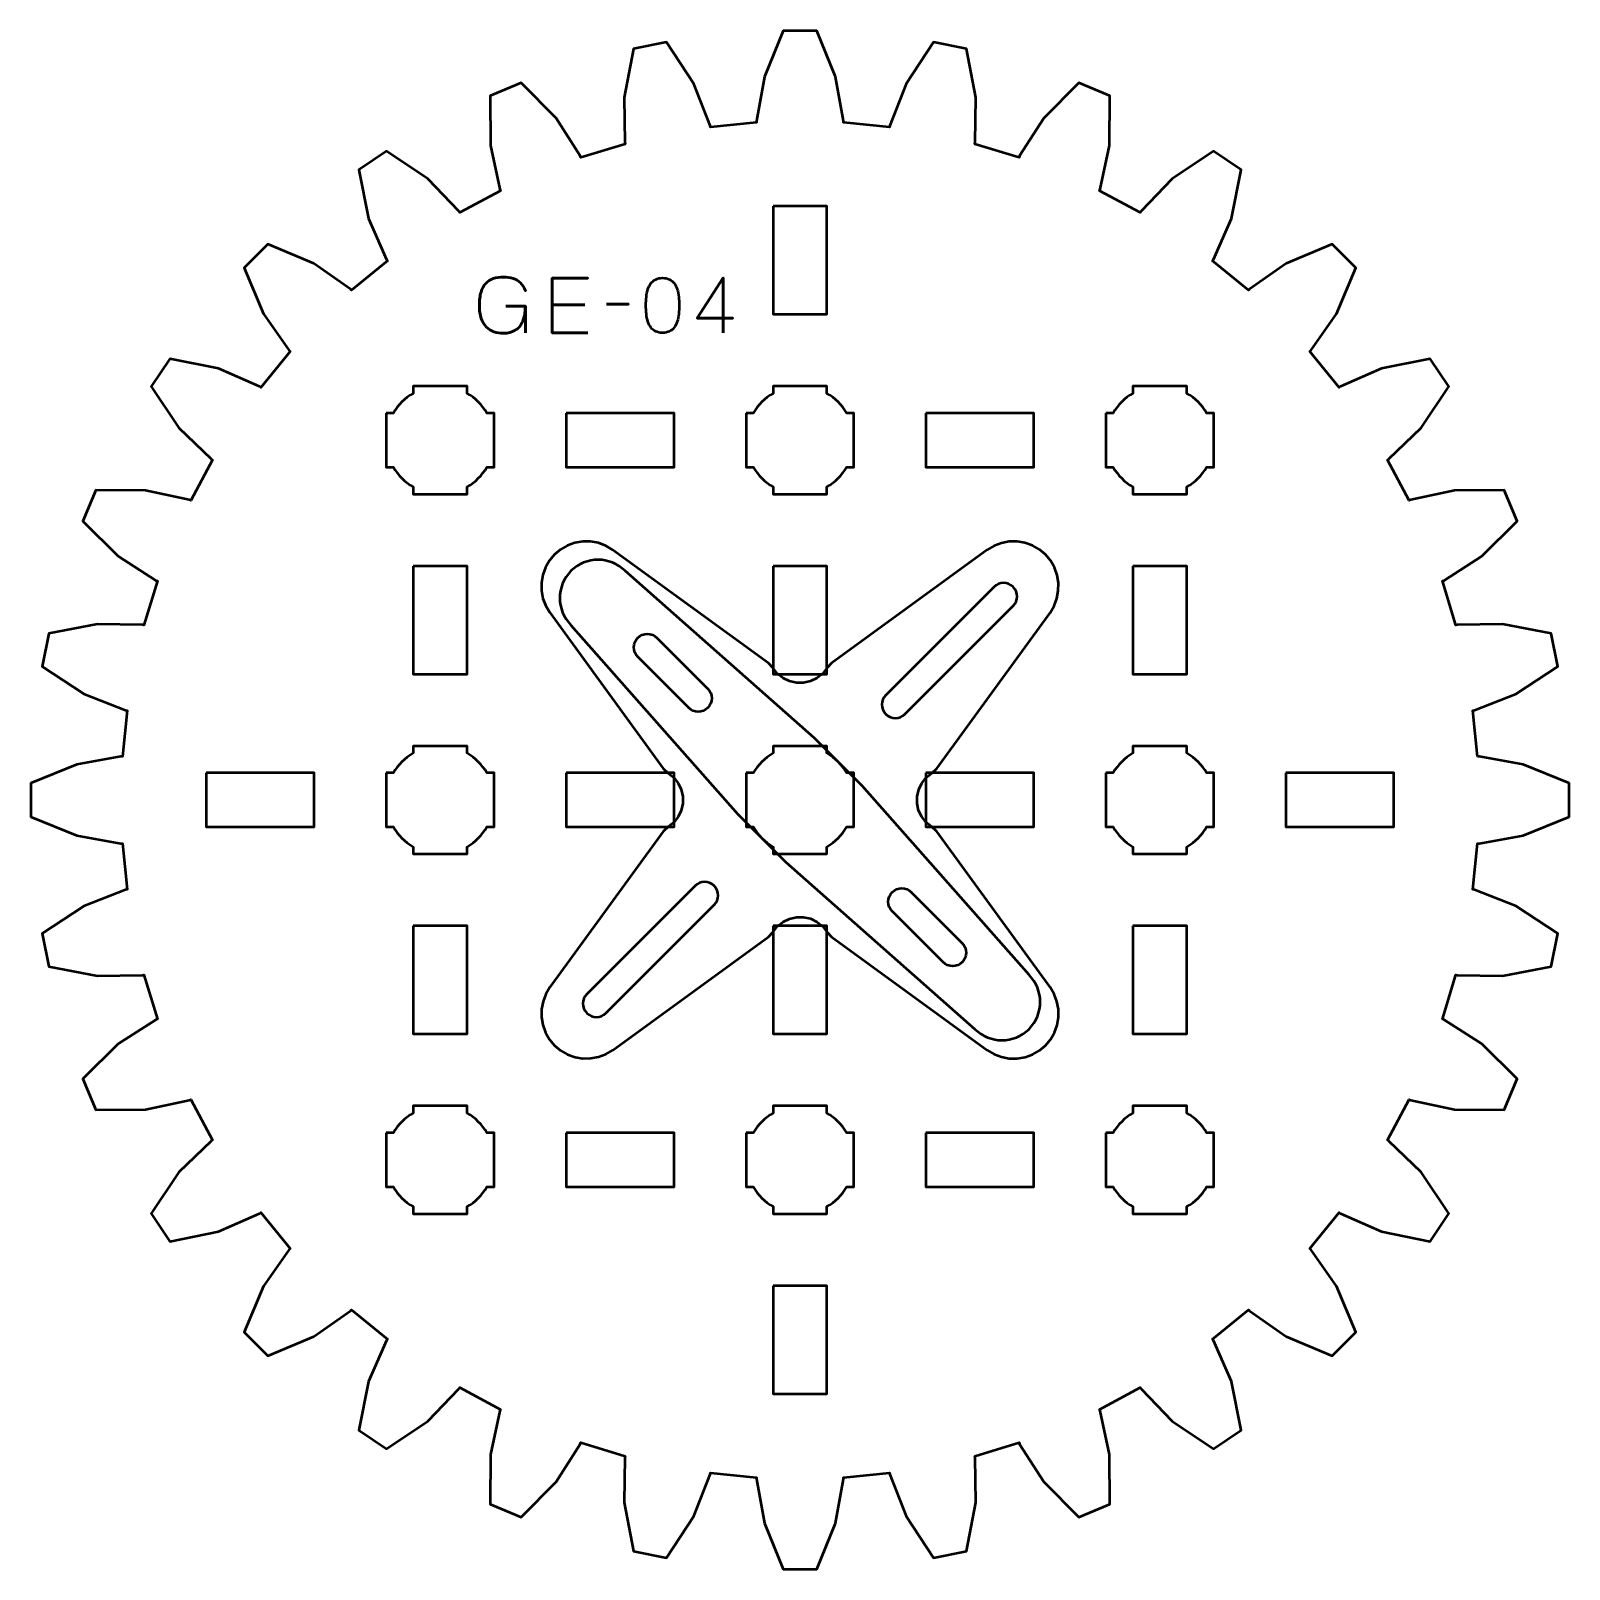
# Model space of a CAD drawing. Header units: centimetres. Extents: x -14.78 to -6.22, y -19.13 to -10.57.
import ezdxf

# ---------------------------------------------------------------- set-up
doc = ezdxf.new("R2010")
doc.units = ezdxf.units.CM
doc.header["$MEASUREMENT"] = 0
doc.layers.add('Layer 1', color=7, linetype='Continuous')

msp = doc.modelspace()

# ---------------------------------------------------------------- linework, layer by layer
at = {"layer": 'Layer 1', "lineweight": 53}
for points, knots in [([(-6.73476, -14.60875), (-6.73476, -14.60875), (-6.72587, -14.60816), (-6.72587, -14.60816), (-6.72587, -14.60816), (-6.72587, -14.60816), (-6.48031, -14.65257), (-6.48031, -14.65257), (-6.48031, -14.65257), (-6.48031, -14.65257), (-6.22487, -14.75652), (-6.22487, -14.75652), (-6.22487, -14.75652), (-6.22487, -14.75652), (-6.22487, -14.94346), (-6.22487, -14.94346), (-6.22487, -14.94346), (-6.22487, -14.94346), (-6.48031, -15.04748), (-6.48031, -15.04748), (-6.48031, -15.04748), (-6.48031, -15.04748), (-6.72587, -15.09183), (-6.72587, -15.09183), (-6.72587, -15.09183), (-6.72587, -15.09183), (-6.73476, -15.09123), (-6.73476, -15.09123), (-6.73476, -15.09123), (-6.73476, -15.09123), (-6.76005, -15.34806), (-6.76005, -15.34806), (-6.76005, -15.34806), (-6.76005, -15.34806), (-6.75116, -15.3492), (-6.75116, -15.3492), (-6.75116, -15.3492), (-6.75116, -15.3492), (-6.51908, -15.44066), (-6.51908, -15.44066), (-6.51908, -15.44066), (-6.51908, -15.44066), (-6.28893, -15.59249), (-6.28893, -15.59249), (-6.28893, -15.59249), (-6.28893, -15.59249), (-6.32538, -15.77576), (-6.32538, -15.77576), (-6.32538, -15.77576), (-6.32538, -15.77576), (-6.59608, -15.82802), (-6.59608, -15.82802), (-6.59608, -15.82802), (-6.59608, -15.82802), (-6.84549, -15.82363), (-6.84549, -15.82363), (-6.84549, -15.82363), (-6.84549, -15.82363), (-6.85418, -15.8213), (-6.85418, -15.8213), (-6.85418, -15.8213), (-6.85418, -15.8213), (-6.92906, -16.06805), (-6.92906, -16.06805), (-6.92906, -16.06805), (-6.92906, -16.06805), (-6.92057, -16.07091), (-6.92057, -16.07091), (-6.92057, -16.07091), (-6.92057, -16.07091), (-6.71067, -16.2058), (-6.71067, -16.2058), (-6.71067, -16.2058), (-6.71067, -16.2058), (-6.51464, -16.3997), (-6.51464, -16.3997), (-6.51464, -16.3997), (-6.51464, -16.3997), (-6.58621, -16.57236), (-6.58621, -16.57236), (-6.58621, -16.57236), (-6.58621, -16.57236), (-6.8619, -16.57082), (-6.8619, -16.57082), (-6.8619, -16.57082), (-6.8619, -16.57082), (-7.10578, -16.51773), (-7.10578, -16.51773), (-7.10578, -16.51773), (-7.10578, -16.51773), (-7.11367, -16.51388), (-7.11367, -16.51388), (-7.11367, -16.51388), (-7.11367, -16.51388), (-7.23522, -16.74137), (-7.23522, -16.74137), (-7.23522, -16.74137), (-7.23522, -16.74137), (-7.22752, -16.74577), (-7.22752, -16.74577), (-7.22752, -16.74577), (-7.22752, -16.74577), (-7.04808, -16.91902), (-7.04808, -16.91902), (-7.04808, -16.91902), (-7.04808, -16.91902), (-6.89355, -17.14744), (-6.89355, -17.14744), (-6.89355, -17.14744), (-6.89355, -17.14744), (-6.99736, -17.30297), (-6.99736, -17.30297), (-6.99736, -17.30297), (-6.99736, -17.30297), (-7.26742, -17.2474), (-7.26742, -17.2474), (-7.26742, -17.2474), (-7.26742, -17.2474), (-7.49624, -17.14804), (-7.49624, -17.14804), (-7.49624, -17.14804), (-7.49624, -17.14804), (-7.50341, -17.14265), (-7.50341, -17.14265), (-7.50341, -17.14265), (-7.50341, -17.14265), (-7.66698, -17.34194), (-7.66698, -17.34194), (-7.66698, -17.34194), (-7.66698, -17.34194), (-7.66022, -17.34771), (-7.66022, -17.34771), (-7.66022, -17.34771), (-7.66022, -17.34771), (-7.51808, -17.55278), (-7.51808, -17.55278), (-7.51808, -17.55278), (-7.51808, -17.55278), (-7.41099, -17.80688), (-7.41099, -17.80688), (-7.41099, -17.80688), (-7.41099, -17.80688), (-7.54311, -17.93904), (-7.54311, -17.93904), (-7.54311, -17.93904), (-7.54311, -17.93904), (-7.79742, -17.83217), (-7.79742, -17.83217), (-7.79742, -17.83217), (-7.79742, -17.83217), (-8.00228, -17.68979), (-8.00228, -17.68979), (-8.00228, -17.68979), (-8.00228, -17.68979), (-8.00806, -17.68322), (-8.00806, -17.68322), (-8.00806, -17.68322), (-8.00806, -17.68322), (-8.20754, -17.8468), (-8.20754, -17.8468), (-8.20754, -17.8468), (-8.20754, -17.8468), (-8.20216, -17.85375), (-8.20216, -17.85375), (-8.20216, -17.85375), (-8.20216, -17.85375), (-8.10259, -18.08257), (-8.10259, -18.08257), (-8.10259, -18.08257), (-8.10259, -18.08257), (-8.04722, -18.35269), (-8.04722, -18.35269), (-8.04722, -18.35269), (-8.04722, -18.35269), (-8.20255, -18.45665), (-8.20255, -18.45665), (-8.20255, -18.45665), (-8.20255, -18.45665), (-8.43098, -18.3021), (-8.43098, -18.3021), (-8.43098, -18.3021), (-8.43098, -18.3021), (-8.60444, -18.12248), (-8.60444, -18.12248), (-8.60444, -18.12248), (-8.60444, -18.12248), (-8.60868, -18.11477), (-8.60868, -18.11477), (-8.60868, -18.11477), (-8.60868, -18.11477), (-8.83611, -18.23651), (-8.83611, -18.23651), (-8.83611, -18.23651), (-8.83611, -18.23651), (-8.83226, -18.24442), (-8.83226, -18.24442), (-8.83226, -18.24442), (-8.83226, -18.24442), (-8.77942, -18.4883), (-8.77942, -18.4883), (-8.77942, -18.4883), (-8.77942, -18.4883), (-8.77764, -18.76399), (-8.77764, -18.76399), (-8.77764, -18.76399), (-8.77764, -18.76399), (-8.95035, -18.83556), (-8.95035, -18.83556), (-8.95035, -18.83556), (-8.95035, -18.83556), (-9.14421, -18.63934), (-9.14421, -18.63934), (-9.14421, -18.63934), (-9.14421, -18.63934), (-9.27928, -18.42943), (-9.27928, -18.42943), (-9.27928, -18.42943), (-9.27928, -18.42943), (-9.28195, -18.42113), (-9.28195, -18.42113), (-9.28195, -18.42113), (-9.28195, -18.42113), (-9.52869, -18.496), (-9.52869, -18.496), (-9.52869, -18.496), (-9.52869, -18.496), (-9.52657, -18.5045), (-9.52657, -18.5045), (-9.52657, -18.5045), (-9.52657, -18.5045), (-9.52218, -18.75397), (-9.52218, -18.75397), (-9.52218, -18.75397), (-9.52218, -18.75397), (-9.57443, -19.02481), (-9.57443, -19.02481), (-9.57443, -19.02481), (-9.57443, -19.02481), (-9.75771, -19.06127), (-9.75771, -19.06127), (-9.75771, -19.06127), (-9.75771, -19.06127), (-9.90953, -18.83111), (-9.90953, -18.83111), (-9.90953, -18.83111), (-9.90953, -18.83111), (-10.00101, -18.59883), (-10.00101, -18.59883), (-10.00101, -18.59883), (-10.00101, -18.59883), (-10.00214, -18.59014), (-10.00214, -18.59014), (-10.00214, -18.59014), (-10.00214, -18.59014), (-10.25876, -18.61542), (-10.25876, -18.61542), (-10.25876, -18.61542), (-10.25876, -18.61542), (-10.25817, -18.62412), (-10.25817, -18.62412), (-10.25817, -18.62412), (-10.25817, -18.62412), (-10.30252, -18.86968), (-10.30252, -18.86968), (-10.30252, -18.86968), (-10.30252, -18.86968), (-10.40653, -19.12512), (-10.40653, -19.12512), (-10.40653, -19.12512), (-10.40653, -19.12512), (-10.59347, -19.12512), (-10.59347, -19.12512), (-10.59347, -19.12512), (-10.59347, -19.12512), (-10.69748, -18.86968), (-10.69748, -18.86968), (-10.69748, -18.86968), (-10.69748, -18.86968), (-10.74183, -18.62412), (-10.74183, -18.62412), (-10.74183, -18.62412), (-10.74183, -18.62412), (-10.74124, -18.61542), (-10.74124, -18.61542), (-10.74124, -18.61542), (-10.74124, -18.61542), (-10.99802, -18.59014), (-10.99802, -18.59014), (-10.99802, -18.59014), (-10.99802, -18.59014), (-10.99921, -18.59883), (-10.99921, -18.59883), (-10.99921, -18.59883), (-10.99921, -18.59883), (-11.09061, -18.83111), (-11.09061, -18.83111), (-11.09061, -18.83111), (-11.09061, -18.83111), (-11.24248, -19.06127), (-11.24248, -19.06127), (-11.24248, -19.06127), (-11.24248, -19.06127), (-11.42577, -19.02481), (-11.42577, -19.02481), (-11.42577, -19.02481), (-11.42577, -19.02481), (-11.47782, -18.75397), (-11.47782, -18.75397), (-11.47782, -18.75397), (-11.47782, -18.75397), (-11.47358, -18.5045), (-11.47358, -18.5045), (-11.47358, -18.5045), (-11.47358, -18.5045), (-11.47126, -18.496), (-11.47126, -18.496), (-11.47126, -18.496), (-11.47126, -18.496), (-11.71805, -18.42113), (-11.71805, -18.42113), (-11.71805, -18.42113), (-11.71805, -18.42113), (-11.72092, -18.42943), (-11.72092, -18.42943), (-11.72092, -18.42943), (-11.72092, -18.42943), (-11.85579, -18.63934), (-11.85579, -18.63934), (-11.85579, -18.63934), (-11.85579, -18.63934), (-12.04965, -18.83556), (-12.04965, -18.83556), (-12.04965, -18.83556), (-12.04965, -18.83556), (-12.22237, -18.76399), (-12.22237, -18.76399), (-12.22237, -18.76399), (-12.22237, -18.76399), (-12.22079, -18.4883), (-12.22079, -18.4883), (-12.22079, -18.4883), (-12.22079, -18.4883), (-12.16774, -18.24442), (-12.16774, -18.24442), (-12.16774, -18.24442), (-12.16774, -18.24442), (-12.16389, -18.23651), (-12.16389, -18.23651), (-12.16389, -18.23651), (-12.16389, -18.23651), (-12.39132, -18.11477), (-12.39132, -18.11477), (-12.39132, -18.11477), (-12.39132, -18.11477), (-12.39577, -18.12248), (-12.39577, -18.12248), (-12.39577, -18.12248), (-12.39577, -18.12248), (-12.56902, -18.3021), (-12.56902, -18.3021), (-12.56902, -18.3021), (-12.56902, -18.3021), (-12.79745, -18.45665), (-12.79745, -18.45665), (-12.79745, -18.45665), (-12.79745, -18.45665), (-12.95278, -18.35269), (-12.95278, -18.35269), (-12.95278, -18.35269), (-12.95278, -18.35269), (-12.89737, -18.08257), (-12.89737, -18.08257), (-12.89737, -18.08257), (-12.89737, -18.08257), (-12.79784, -17.85375), (-12.79784, -17.85375), (-12.79784, -17.85375), (-12.79784, -17.85375), (-12.7926, -17.8468), (-12.7926, -17.8468), (-12.7926, -17.8468), (-12.7926, -17.8468), (-12.99194, -17.68322), (-12.99194, -17.68322), (-12.99194, -17.68322), (-12.99194, -17.68322), (-12.99772, -17.68979), (-12.99772, -17.68979), (-12.99772, -17.68979), (-12.99772, -17.68979), (-13.20278, -17.83217), (-13.20278, -17.83217), (-13.20278, -17.83217), (-13.20278, -17.83217), (-13.45689, -17.93904), (-13.45689, -17.93904), (-13.45689, -17.93904), (-13.45689, -17.93904), (-13.58901, -17.80688), (-13.58901, -17.80688), (-13.58901, -17.80688), (-13.58901, -17.80688), (-13.48213, -17.55278), (-13.48213, -17.55278), (-13.48213, -17.55278), (-13.48213, -17.55278), (-13.33978, -17.34771), (-13.33978, -17.34771), (-13.33978, -17.34771), (-13.33978, -17.34771), (-13.33321, -17.34194), (-13.33321, -17.34194), (-13.33321, -17.34194), (-13.33321, -17.34194), (-13.49659, -17.14265), (-13.49659, -17.14265), (-13.49659, -17.14265), (-13.49659, -17.14265), (-13.50376, -17.14804), (-13.50376, -17.14804), (-13.50376, -17.14804), (-13.50376, -17.14804), (-13.73258, -17.2474), (-13.73258, -17.2474), (-13.73258, -17.2474), (-13.73258, -17.2474), (-14.00264, -17.30297), (-14.00264, -17.30297), (-14.00264, -17.30297), (-14.00264, -17.30297), (-14.10664, -17.14744), (-14.10664, -17.14744), (-14.10664, -17.14744), (-14.10664, -17.14744), (-13.95211, -16.91902), (-13.95211, -16.91902), (-13.95211, -16.91902), (-13.95211, -16.91902), (-13.77248, -16.74577), (-13.77248, -16.74577), (-13.77248, -16.74577), (-13.77248, -16.74577), (-13.76478, -16.74137), (-13.76478, -16.74137), (-13.76478, -16.74137), (-13.76478, -16.74137), (-13.88633, -16.51388), (-13.88633, -16.51388), (-13.88633, -16.51388), (-13.88633, -16.51388), (-13.89422, -16.51773), (-13.89422, -16.51773), (-13.89422, -16.51773), (-13.89422, -16.51773), (-14.13826, -16.57082), (-14.13826, -16.57082), (-14.13826, -16.57082), (-14.13826, -16.57082), (-14.414, -16.57236), (-14.414, -16.57236), (-14.414, -16.57236), (-14.414, -16.57236), (-14.48536, -16.3997), (-14.48536, -16.3997), (-14.48536, -16.3997), (-14.48536, -16.3997), (-14.28934, -16.2058), (-14.28934, -16.2058), (-14.28934, -16.2058), (-14.28934, -16.2058), (-14.07943, -16.07091), (-14.07943, -16.07091), (-14.07943, -16.07091), (-14.07943, -16.07091), (-14.07094, -16.06805), (-14.07094, -16.06805), (-14.07094, -16.06805), (-14.07094, -16.06805), (-14.14601, -15.8213), (-14.14601, -15.8213), (-14.14601, -15.8213), (-14.14601, -15.8213), (-14.15451, -15.82363), (-14.15451, -15.82363), (-14.15451, -15.82363), (-14.15451, -15.82363), (-14.40392, -15.82802), (-14.40392, -15.82802), (-14.40392, -15.82802), (-14.40392, -15.82802), (-14.67482, -15.77576), (-14.67482, -15.77576), (-14.67482, -15.77576), (-14.67482, -15.77576), (-14.71126, -15.59249), (-14.71126, -15.59249), (-14.71126, -15.59249), (-14.71126, -15.59249), (-14.48112, -15.44066), (-14.48112, -15.44066), (-14.48112, -15.44066), (-14.48112, -15.44066), (-14.24884, -15.3492), (-14.24884, -15.3492), (-14.24884, -15.3492), (-14.24884, -15.3492), (-14.24015, -15.34806), (-14.24015, -15.34806), (-14.24015, -15.34806), (-14.24015, -15.34806), (-14.26543, -15.09123), (-14.26543, -15.09123), (-14.26543, -15.09123), (-14.26543, -15.09123), (-14.27407, -15.09183), (-14.27407, -15.09183), (-14.27407, -15.09183), (-14.27407, -15.09183), (-14.51969, -15.04748), (-14.51969, -15.04748), (-14.51969, -15.04748), (-14.51969, -15.04748), (-14.77513, -14.94346), (-14.77513, -14.94346), (-14.77513, -14.94346), (-14.77513, -14.94346), (-14.77513, -14.75652), (-14.77513, -14.75652), (-14.77513, -14.75652), (-14.77513, -14.75652), (-14.51969, -14.65257), (-14.51969, -14.65257), (-14.51969, -14.65257), (-14.51969, -14.65257), (-14.27407, -14.60816), (-14.27407, -14.60816), (-14.27407, -14.60816), (-14.27407, -14.60816), (-14.26543, -14.60875), (-14.26543, -14.60875), (-14.26543, -14.60875), (-14.26543, -14.60875), (-14.24015, -14.35219), (-14.24015, -14.35219), (-14.24015, -14.35219), (-14.24015, -14.35219), (-14.24884, -14.351), (-14.24884, -14.351), (-14.24884, -14.351), (-14.24884, -14.351), (-14.48112, -14.25958), (-14.48112, -14.25958), (-14.48112, -14.25958), (-14.48112, -14.25958), (-14.71126, -14.1077), (-14.71126, -14.1077), (-14.71126, -14.1077), (-14.71126, -14.1077), (-14.67482, -13.92442), (-14.67482, -13.92442), (-14.67482, -13.92442), (-14.67482, -13.92442), (-14.40392, -13.87217), (-14.40392, -13.87217), (-14.40392, -13.87217), (-14.40392, -13.87217), (-14.15451, -13.87662), (-14.15451, -13.87662), (-14.15451, -13.87662), (-14.15451, -13.87662), (-14.14601, -13.87893), (-14.14601, -13.87893), (-14.14601, -13.87893), (-14.14601, -13.87893), (-14.07094, -13.632), (-14.07094, -13.632), (-14.07094, -13.632), (-14.07094, -13.632), (-14.07943, -13.62927), (-14.07943, -13.62927), (-14.07943, -13.62927), (-14.07943, -13.62927), (-14.28934, -13.49425), (-14.28934, -13.49425), (-14.28934, -13.49425), (-14.28934, -13.49425), (-14.48536, -13.30034), (-14.48536, -13.30034), (-14.48536, -13.30034), (-14.48536, -13.30034), (-14.414, -13.12768), (-14.414, -13.12768), (-14.414, -13.12768), (-14.414, -13.12768), (-14.13826, -13.12941), (-14.13826, -13.12941), (-14.13826, -13.12941), (-14.13826, -13.12941), (-13.89422, -13.18226), (-13.89422, -13.18226), (-13.89422, -13.18226), (-13.89422, -13.18226), (-13.88633, -13.18611), (-13.88633, -13.18611), (-13.88633, -13.18611), (-13.88633, -13.18611), (-13.76478, -12.95886), (-13.76478, -12.95886), (-13.76478, -12.95886), (-13.76478, -12.95886), (-13.77248, -12.95443), (-13.77248, -12.95443), (-13.77248, -12.95443), (-13.77248, -12.95443), (-13.95211, -12.78097), (-13.95211, -12.78097), (-13.95211, -12.78097), (-13.95211, -12.78097), (-14.10664, -12.55254), (-14.10664, -12.55254), (-14.10664, -12.55254), (-14.10664, -12.55254), (-14.00264, -12.39727), (-14.00264, -12.39727), (-14.00264, -12.39727), (-14.00264, -12.39727), (-13.73258, -12.45264), (-13.73258, -12.45264), (-13.73258, -12.45264), (-13.73258, -12.45264), (-13.50376, -12.55215), (-13.50376, -12.55215), (-13.50376, -12.55215), (-13.50376, -12.55215), (-13.49659, -12.55758), (-13.49659, -12.55758), (-13.49659, -12.55758), (-13.49659, -12.55758), (-13.33321, -12.35811), (-13.33321, -12.35811), (-13.33321, -12.35811), (-13.33321, -12.35811), (-13.33978, -12.35227), (-13.33978, -12.35227), (-13.33978, -12.35227), (-13.33978, -12.35227), (-13.48213, -12.14741), (-13.48213, -12.14741), (-13.48213, -12.14741), (-13.48213, -12.14741), (-13.58901, -11.89316), (-13.58901, -11.89316), (-13.58901, -11.89316), (-13.58901, -11.89316), (-13.45689, -11.761), (-13.45689, -11.761), (-13.45689, -11.761), (-13.45689, -11.761), (-13.20278, -11.86807), (-13.20278, -11.86807), (-13.20278, -11.86807), (-13.20278, -11.86807), (-12.99772, -12.01046), (-12.99772, -12.01046), (-12.99772, -12.01046), (-12.99772, -12.01046), (-12.99194, -12.01697), (-12.99194, -12.01697), (-12.99194, -12.01697), (-12.99194, -12.01697), (-12.7926, -11.8534), (-12.7926, -11.8534), (-12.7926, -11.8534), (-12.7926, -11.8534), (-12.79784, -11.84624), (-12.79784, -11.84624), (-12.79784, -11.84624), (-12.79784, -11.84624), (-12.89737, -11.61747), (-12.89737, -11.61747), (-12.89737, -11.61747), (-12.89737, -11.61747), (-12.95278, -11.34737), (-12.95278, -11.34737), (-12.95278, -11.34737), (-12.95278, -11.34737), (-12.79745, -11.24354), (-12.79745, -11.24354), (-12.79745, -11.24354), (-12.79745, -11.24354), (-12.56902, -11.39809), (-12.56902, -11.39809), (-12.56902, -11.39809), (-12.56902, -11.39809), (-12.39577, -11.57771), (-12.39577, -11.57771), (-12.39577, -11.57771), (-12.39577, -11.57771), (-12.39132, -11.58521), (-12.39132, -11.58521), (-12.39132, -11.58521), (-12.39132, -11.58521), (-12.16389, -11.46367), (-12.16389, -11.46367), (-12.16389, -11.46367), (-12.16389, -11.46367), (-12.16774, -11.45577), (-12.16774, -11.45577), (-12.16774, -11.45577), (-12.16774, -11.45577), (-12.22079, -11.21193), (-12.22079, -11.21193), (-12.22079, -11.21193), (-12.22079, -11.21193), (-12.22237, -10.93624), (-12.22237, -10.93624), (-12.22237, -10.93624), (-12.22237, -10.93624), (-12.04965, -10.86463), (-12.04965, -10.86463), (-12.04965, -10.86463), (-12.04965, -10.86463), (-11.85579, -11.06066), (-11.85579, -11.06066), (-11.85579, -11.06066), (-11.85579, -11.06066), (-11.72092, -11.27076), (-11.72092, -11.27076), (-11.72092, -11.27076), (-11.72092, -11.27076), (-11.71805, -11.27906), (-11.71805, -11.27906), (-11.71805, -11.27906), (-11.71805, -11.27906), (-11.47126, -11.20419), (-11.47126, -11.20419), (-11.47126, -11.20419), (-11.47126, -11.20419), (-11.47358, -11.19569), (-11.47358, -11.19569), (-11.47358, -11.19569), (-11.47358, -11.19569), (-11.47782, -10.94607), (-11.47782, -10.94607), (-11.47782, -10.94607), (-11.47782, -10.94607), (-11.42577, -10.67538), (-11.42577, -10.67538), (-11.42577, -10.67538), (-11.42577, -10.67538), (-11.24248, -10.63893), (-11.24248, -10.63893), (-11.24248, -10.63893), (-11.24248, -10.63893), (-11.09061, -10.86909), (-11.09061, -10.86909), (-11.09061, -10.86909), (-11.09061, -10.86909), (-10.99921, -11.10136), (-10.99921, -11.10136), (-10.99921, -11.10136), (-10.99921, -11.10136), (-10.99802, -11.11005), (-10.99802, -11.11005), (-10.99802, -11.11005), (-10.99802, -11.11005), (-10.74124, -11.08476), (-10.74124, -11.08476), (-10.74124, -11.08476), (-10.74124, -11.08476), (-10.74183, -11.07592), (-10.74183, -11.07592), (-10.74183, -11.07592), (-10.74183, -11.07592), (-10.69748, -10.83031), (-10.69748, -10.83031), (-10.69748, -10.83031), (-10.69748, -10.83031), (-10.59347, -10.57488), (-10.59347, -10.57488), (-10.59347, -10.57488), (-10.59347, -10.57488), (-10.40653, -10.57488), (-10.40653, -10.57488), (-10.40653, -10.57488), (-10.40653, -10.57488), (-10.30252, -10.83031), (-10.30252, -10.83031), (-10.30252, -10.83031), (-10.30252, -10.83031), (-10.25817, -11.07592), (-10.25817, -11.07592), (-10.25817, -11.07592), (-10.25817, -11.07592), (-10.25876, -11.08476), (-10.25876, -11.08476), (-10.25876, -11.08476), (-10.25876, -11.08476), (-10.00214, -11.11005), (-10.00214, -11.11005), (-10.00214, -11.11005), (-10.00214, -11.11005), (-10.00101, -11.10136), (-10.00101, -11.10136), (-10.00101, -11.10136), (-10.00101, -11.10136), (-9.90953, -10.86909), (-9.90953, -10.86909), (-9.90953, -10.86909), (-9.90953, -10.86909), (-9.75771, -10.63893), (-9.75771, -10.63893), (-9.75771, -10.63893), (-9.75771, -10.63893), (-9.57443, -10.67538), (-9.57443, -10.67538), (-9.57443, -10.67538), (-9.57443, -10.67538), (-9.52218, -10.94607), (-9.52218, -10.94607), (-9.52218, -10.94607), (-9.52218, -10.94607), (-9.52657, -11.19569), (-9.52657, -11.19569), (-9.52657, -11.19569), (-9.52657, -11.19569), (-9.52869, -11.20419), (-9.52869, -11.20419), (-9.52869, -11.20419), (-9.52869, -11.20419), (-9.28195, -11.27906), (-9.28195, -11.27906), (-9.28195, -11.27906), (-9.28195, -11.27906), (-9.27928, -11.27076), (-9.27928, -11.27076), (-9.27928, -11.27076), (-9.27928, -11.27076), (-9.14421, -11.06066), (-9.14421, -11.06066), (-9.14421, -11.06066), (-9.14421, -11.06066), (-8.95035, -10.86463), (-8.95035, -10.86463), (-8.95035, -10.86463), (-8.95035, -10.86463), (-8.77764, -10.93624), (-8.77764, -10.93624), (-8.77764, -10.93624), (-8.77764, -10.93624), (-8.77942, -11.21193), (-8.77942, -11.21193), (-8.77942, -11.21193), (-8.77942, -11.21193), (-8.83226, -11.45577), (-8.83226, -11.45577), (-8.83226, -11.45577), (-8.83226, -11.45577), (-8.83611, -11.46367), (-8.83611, -11.46367), (-8.83611, -11.46367), (-8.83611, -11.46367), (-8.60868, -11.58521), (-8.60868, -11.58521), (-8.60868, -11.58521), (-8.60868, -11.58521), (-8.60444, -11.57771), (-8.60444, -11.57771), (-8.60444, -11.57771), (-8.60444, -11.57771), (-8.43098, -11.39809), (-8.43098, -11.39809), (-8.43098, -11.39809), (-8.43098, -11.39809), (-8.20255, -11.24354), (-8.20255, -11.24354), (-8.20255, -11.24354), (-8.20255, -11.24354), (-8.04722, -11.34737), (-8.04722, -11.34737), (-8.04722, -11.34737), (-8.04722, -11.34737), (-8.10259, -11.61747), (-8.10259, -11.61747), (-8.10259, -11.61747), (-8.10259, -11.61747), (-8.20216, -11.84624), (-8.20216, -11.84624), (-8.20216, -11.84624), (-8.20216, -11.84624), (-8.20754, -11.8534), (-8.20754, -11.8534), (-8.20754, -11.8534), (-8.20754, -11.8534), (-8.00806, -12.01697), (-8.00806, -12.01697), (-8.00806, -12.01697), (-8.00806, -12.01697), (-8.00228, -12.01046), (-8.00228, -12.01046), (-8.00228, -12.01046), (-8.00228, -12.01046), (-7.79742, -11.86807), (-7.79742, -11.86807), (-7.79742, -11.86807), (-7.79742, -11.86807), (-7.54311, -11.761), (-7.54311, -11.761), (-7.54311, -11.761), (-7.54311, -11.761), (-7.41099, -11.89316), (-7.41099, -11.89316), (-7.41099, -11.89316), (-7.41099, -11.89316), (-7.51808, -12.14741), (-7.51808, -12.14741), (-7.51808, -12.14741), (-7.51808, -12.14741), (-7.66022, -12.35227), (-7.66022, -12.35227), (-7.66022, -12.35227), (-7.66022, -12.35227), (-7.66698, -12.35811), (-7.66698, -12.35811), (-7.66698, -12.35811), (-7.66698, -12.35811), (-7.50341, -12.55758), (-7.50341, -12.55758), (-7.50341, -12.55758), (-7.50341, -12.55758), (-7.49624, -12.55215), (-7.49624, -12.55215), (-7.49624, -12.55215), (-7.49624, -12.55215), (-7.26742, -12.45264), (-7.26742, -12.45264), (-7.26742, -12.45264), (-7.26742, -12.45264), (-6.99736, -12.39727), (-6.99736, -12.39727), (-6.99736, -12.39727), (-6.99736, -12.39727), (-6.89355, -12.55254), (-6.89355, -12.55254), (-6.89355, -12.55254), (-6.89355, -12.55254), (-7.04808, -12.78097), (-7.04808, -12.78097), (-7.04808, -12.78097), (-7.04808, -12.78097), (-7.22752, -12.95443), (-7.22752, -12.95443), (-7.22752, -12.95443), (-7.22752, -12.95443), (-7.23522, -12.95886), (-7.23522, -12.95886), (-7.23522, -12.95886), (-7.23522, -12.95886), (-7.11367, -13.18611), (-7.11367, -13.18611), (-7.11367, -13.18611), (-7.11367, -13.18611), (-7.10578, -13.18226), (-7.10578, -13.18226), (-7.10578, -13.18226), (-7.10578, -13.18226), (-6.8619, -13.12941), (-6.8619, -13.12941), (-6.8619, -13.12941), (-6.8619, -13.12941), (-6.58621, -13.12768), (-6.58621, -13.12768), (-6.58621, -13.12768), (-6.58621, -13.12768), (-6.51464, -13.30034), (-6.51464, -13.30034), (-6.51464, -13.30034), (-6.51464, -13.30034), (-6.71067, -13.49425), (-6.71067, -13.49425), (-6.71067, -13.49425), (-6.71067, -13.49425), (-6.92057, -13.62927), (-6.92057, -13.62927), (-6.92057, -13.62927), (-6.92057, -13.62927), (-6.92906, -13.632), (-6.92906, -13.632), (-6.92906, -13.632), (-6.92906, -13.632), (-6.85418, -13.87893), (-6.85418, -13.87893), (-6.85418, -13.87893), (-6.85418, -13.87893), (-6.84549, -13.87662), (-6.84549, -13.87662), (-6.84549, -13.87662), (-6.84549, -13.87662), (-6.59608, -13.87217), (-6.59608, -13.87217), (-6.59608, -13.87217), (-6.59608, -13.87217), (-6.32538, -13.92442), (-6.32538, -13.92442), (-6.32538, -13.92442), (-6.32538, -13.92442), (-6.28893, -14.1077), (-6.28893, -14.1077), (-6.28893, -14.1077), (-6.28893, -14.1077), (-6.51908, -14.25958), (-6.51908, -14.25958), (-6.51908, -14.25958), (-6.51908, -14.25958), (-6.75116, -14.351), (-6.75116, -14.351), (-6.75116, -14.351), (-6.75116, -14.351), (-6.76005, -14.35219), (-6.76005, -14.35219), (-6.76005, -14.35219), (-6.76005, -14.35219), (-6.73476, -14.60875), (-6.73476, -14.60875)], [0, 0, 0, 0, 0.0039062, 0.0039062, 0.0039062, 0.0039062, 0.0078125, 0.0078125, 0.0078125, 0.0078125, 0.0117188, 0.0117188, 0.0117188, 0.0117188, 0.015625, 0.015625, 0.015625, 0.015625, 0.0195312, 0.0195312, 0.0195312, 0.0195312, 0.0234375, 0.0234375, 0.0234375, 0.0234375, 0.0273438, 0.0273438, 0.0273438, 0.0273438, 0.03125, 0.03125, 0.03125, 0.03125, 0.0351562, 0.0351562, 0.0351562, 0.0351562, 0.0390625, 0.0390625, 0.0390625, 0.0390625, 0.0429688, 0.0429688, 0.0429688, 0.0429688, 0.046875, 0.046875, 0.046875, 0.046875, 0.0507812, 0.0507812, 0.0507812, 0.0507812, 0.0546875, 0.0546875, 0.0546875, 0.0546875, 0.0585938, 0.0585938, 0.0585938, 0.0585938, 0.0625, 0.0625, 0.0625, 0.0625, 0.0664062, 0.0664062, 0.0664062, 0.0664062, 0.0703125, 0.0703125, 0.0703125, 0.0703125, 0.0742188, 0.0742188, 0.0742188, 0.0742188, 0.078125, 0.078125, 0.078125, 0.078125, 0.0820312, 0.0820312, 0.0820312, 0.0820312, 0.0859375, 0.0859375, 0.0859375, 0.0859375, 0.0898438, 0.0898438, 0.0898438, 0.0898438, 0.09375, 0.09375, 0.09375, 0.09375, 0.0976562, 0.0976562, 0.0976562, 0.0976562, 0.1015625, 0.1015625, 0.1015625, 0.1015625, 0.1054688, 0.1054688, 0.1054688, 0.1054688, 0.109375, 0.109375, 0.109375, 0.109375, 0.1132812, 0.1132812, 0.1132812, 0.1132812, 0.1171875, 0.1171875, 0.1171875, 0.1171875, 0.1210938, 0.1210938, 0.1210938, 0.1210938, 0.125, 0.125, 0.125, 0.125, 0.1289062, 0.1289062, 0.1289062, 0.1289062, 0.1328125, 0.1328125, 0.1328125, 0.1328125, 0.1367188, 0.1367188, 0.1367188, 0.1367188, 0.140625, 0.140625, 0.140625, 0.140625, 0.1445312, 0.1445312, 0.1445312, 0.1445312, 0.1484375, 0.1484375, 0.1484375, 0.1484375, 0.1523438, 0.1523438, 0.1523438, 0.1523438, 0.15625, 0.15625, 0.15625, 0.15625, 0.1601562, 0.1601562, 0.1601562, 0.1601562, 0.1640625, 0.1640625, 0.1640625, 0.1640625, 0.1679688, 0.1679688, 0.1679688, 0.1679688, 0.171875, 0.171875, 0.171875, 0.171875, 0.1757812, 0.1757812, 0.1757812, 0.1757812, 0.1796875, 0.1796875, 0.1796875, 0.1796875, 0.1835938, 0.1835938, 0.1835938, 0.1835938, 0.1875, 0.1875, 0.1875, 0.1875, 0.1914062, 0.1914062, 0.1914062, 0.1914062, 0.1953125, 0.1953125, 0.1953125, 0.1953125, 0.1992188, 0.1992188, 0.1992188, 0.1992188, 0.203125, 0.203125, 0.203125, 0.203125, 0.2070312, 0.2070312, 0.2070312, 0.2070312, 0.2109375, 0.2109375, 0.2109375, 0.2109375, 0.2148438, 0.2148438, 0.2148438, 0.2148438, 0.21875, 0.21875, 0.21875, 0.21875, 0.2226562, 0.2226562, 0.2226562, 0.2226562, 0.2265625, 0.2265625, 0.2265625, 0.2265625, 0.2304688, 0.2304688, 0.2304688, 0.2304688, 0.234375, 0.234375, 0.234375, 0.234375, 0.2382812, 0.2382812, 0.2382812, 0.2382812, 0.2421875, 0.2421875, 0.2421875, 0.2421875, 0.2460938, 0.2460938, 0.2460938, 0.2460938, 0.25, 0.25, 0.25, 0.25, 0.2539062, 0.2539062, 0.2539062, 0.2539062, 0.2578125, 0.2578125, 0.2578125, 0.2578125, 0.2617188, 0.2617188, 0.2617188, 0.2617188, 0.265625, 0.265625, 0.265625, 0.265625, 0.2695312, 0.2695312, 0.2695312, 0.2695312, 0.2734375, 0.2734375, 0.2734375, 0.2734375, 0.2773438, 0.2773438, 0.2773438, 0.2773438, 0.28125, 0.28125, 0.28125, 0.28125, 0.2851562, 0.2851562, 0.2851562, 0.2851562, 0.2890625, 0.2890625, 0.2890625, 0.2890625, 0.2929688, 0.2929688, 0.2929688, 0.2929688, 0.296875, 0.296875, 0.296875, 0.296875, 0.3007812, 0.3007812, 0.3007812, 0.3007812, 0.3046875, 0.3046875, 0.3046875, 0.3046875, 0.3085938, 0.3085938, 0.3085938, 0.3085938, 0.3125, 0.3125, 0.3125, 0.3125, 0.3164062, 0.3164062, 0.3164062, 0.3164062, 0.3203125, 0.3203125, 0.3203125, 0.3203125, 0.3242188, 0.3242188, 0.3242188, 0.3242188, 0.328125, 0.328125, 0.328125, 0.328125, 0.3320312, 0.3320312, 0.3320312, 0.3320312, 0.3359375, 0.3359375, 0.3359375, 0.3359375, 0.3398438, 0.3398438, 0.3398438, 0.3398438, 0.34375, 0.34375, 0.34375, 0.34375, 0.3476562, 0.3476562, 0.3476562, 0.3476562, 0.3515625, 0.3515625, 0.3515625, 0.3515625, 0.3554688, 0.3554688, 0.3554688, 0.3554688, 0.359375, 0.359375, 0.359375, 0.359375, 0.3632812, 0.3632812, 0.3632812, 0.3632812, 0.3671875, 0.3671875, 0.3671875, 0.3671875, 0.3710938, 0.3710938, 0.3710938, 0.3710938, 0.375, 0.375, 0.375, 0.375, 0.3789062, 0.3789062, 0.3789062, 0.3789062, 0.3828125, 0.3828125, 0.3828125, 0.3828125, 0.3867188, 0.3867188, 0.3867188, 0.3867188, 0.390625, 0.390625, 0.390625, 0.390625, 0.3945312, 0.3945312, 0.3945312, 0.3945312, 0.3984375, 0.3984375, 0.3984375, 0.3984375, 0.4023438, 0.4023438, 0.4023438, 0.4023438, 0.40625, 0.40625, 0.40625, 0.40625, 0.4101562, 0.4101562, 0.4101562, 0.4101562, 0.4140625, 0.4140625, 0.4140625, 0.4140625, 0.4179688, 0.4179688, 0.4179688, 0.4179688, 0.421875, 0.421875, 0.421875, 0.421875, 0.4257812, 0.4257812, 0.4257812, 0.4257812, 0.4296875, 0.4296875, 0.4296875, 0.4296875, 0.4335938, 0.4335938, 0.4335938, 0.4335938, 0.4375, 0.4375, 0.4375, 0.4375, 0.4414062, 0.4414062, 0.4414062, 0.4414062, 0.4453125, 0.4453125, 0.4453125, 0.4453125, 0.4492188, 0.4492188, 0.4492188, 0.4492188, 0.453125, 0.453125, 0.453125, 0.453125, 0.4570312, 0.4570312, 0.4570312, 0.4570312, 0.4609375, 0.4609375, 0.4609375, 0.4609375, 0.4648438, 0.4648438, 0.4648438, 0.4648438, 0.46875, 0.46875, 0.46875, 0.46875, 0.4726562, 0.4726562, 0.4726562, 0.4726562, 0.4765625, 0.4765625, 0.4765625, 0.4765625, 0.4804688, 0.4804688, 0.4804688, 0.4804688, 0.484375, 0.484375, 0.484375, 0.484375, 0.4882812, 0.4882812, 0.4882812, 0.4882812, 0.4921875, 0.4921875, 0.4921875, 0.4921875, 0.4960938, 0.4960938, 0.4960938, 0.4960938, 0.5, 0.5, 0.5, 0.5, 0.5039062, 0.5039062, 0.5039062, 0.5039062, 0.5078125, 0.5078125, 0.5078125, 0.5078125, 0.5117188, 0.5117188, 0.5117188, 0.5117188, 0.515625, 0.515625, 0.515625, 0.515625, 0.5195312, 0.5195312, 0.5195312, 0.5195312, 0.5234375, 0.5234375, 0.5234375, 0.5234375, 0.5273438, 0.5273438, 0.5273438, 0.5273438, 0.53125, 0.53125, 0.53125, 0.53125, 0.5351562, 0.5351562, 0.5351562, 0.5351562, 0.5390625, 0.5390625, 0.5390625, 0.5390625, 0.5429688, 0.5429688, 0.5429688, 0.5429688, 0.546875, 0.546875, 0.546875, 0.546875, 0.5507812, 0.5507812, 0.5507812, 0.5507812, 0.5546875, 0.5546875, 0.5546875, 0.5546875, 0.5585938, 0.5585938, 0.5585938, 0.5585938, 0.5625, 0.5625, 0.5625, 0.5625, 0.5664062, 0.5664062, 0.5664062, 0.5664062, 0.5703125, 0.5703125, 0.5703125, 0.5703125, 0.5742188, 0.5742188, 0.5742188, 0.5742188, 0.578125, 0.578125, 0.578125, 0.578125, 0.5820312, 0.5820312, 0.5820312, 0.5820312, 0.5859375, 0.5859375, 0.5859375, 0.5859375, 0.5898438, 0.5898438, 0.5898438, 0.5898438, 0.59375, 0.59375, 0.59375, 0.59375, 0.5976562, 0.5976562, 0.5976562, 0.5976562, 0.6015625, 0.6015625, 0.6015625, 0.6015625, 0.6054688, 0.6054688, 0.6054688, 0.6054688, 0.609375, 0.609375, 0.609375, 0.609375, 0.6132812, 0.6132812, 0.6132812, 0.6132812, 0.6171875, 0.6171875, 0.6171875, 0.6171875, 0.6210938, 0.6210938, 0.6210938, 0.6210938, 0.625, 0.625, 0.625, 0.625, 0.6289062, 0.6289062, 0.6289062, 0.6289062, 0.6328125, 0.6328125, 0.6328125, 0.6328125, 0.6367188, 0.6367188, 0.6367188, 0.6367188, 0.640625, 0.640625, 0.640625, 0.640625, 0.6445312, 0.6445312, 0.6445312, 0.6445312, 0.6484375, 0.6484375, 0.6484375, 0.6484375, 0.6523438, 0.6523438, 0.6523438, 0.6523438, 0.65625, 0.65625, 0.65625, 0.65625, 0.6601562, 0.6601562, 0.6601562, 0.6601562, 0.6640625, 0.6640625, 0.6640625, 0.6640625, 0.6679688, 0.6679688, 0.6679688, 0.6679688, 0.671875, 0.671875, 0.671875, 0.671875, 0.6757812, 0.6757812, 0.6757812, 0.6757812, 0.6796875, 0.6796875, 0.6796875, 0.6796875, 0.6835938, 0.6835938, 0.6835938, 0.6835938, 0.6875, 0.6875, 0.6875, 0.6875, 0.6914062, 0.6914062, 0.6914062, 0.6914062, 0.6953125, 0.6953125, 0.6953125, 0.6953125, 0.6992188, 0.6992188, 0.6992188, 0.6992188, 0.703125, 0.703125, 0.703125, 0.703125, 0.7070312, 0.7070312, 0.7070312, 0.7070312, 0.7109375, 0.7109375, 0.7109375, 0.7109375, 0.7148438, 0.7148438, 0.7148438, 0.7148438, 0.71875, 0.71875, 0.71875, 0.71875, 0.7226562, 0.7226562, 0.7226562, 0.7226562, 0.7265625, 0.7265625, 0.7265625, 0.7265625, 0.7304688, 0.7304688, 0.7304688, 0.7304688, 0.734375, 0.734375, 0.734375, 0.734375, 0.7382812, 0.7382812, 0.7382812, 0.7382812, 0.7421875, 0.7421875, 0.7421875, 0.7421875, 0.7460938, 0.7460938, 0.7460938, 0.7460938, 0.75, 0.75, 0.75, 0.75, 0.7539062, 0.7539062, 0.7539062, 0.7539062, 0.7578125, 0.7578125, 0.7578125, 0.7578125, 0.7617188, 0.7617188, 0.7617188, 0.7617188, 0.765625, 0.765625, 0.765625, 0.765625, 0.7695312, 0.7695312, 0.7695312, 0.7695312, 0.7734375, 0.7734375, 0.7734375, 0.7734375, 0.7773438, 0.7773438, 0.7773438, 0.7773438, 0.78125, 0.78125, 0.78125, 0.78125, 0.7851562, 0.7851562, 0.7851562, 0.7851562, 0.7890625, 0.7890625, 0.7890625, 0.7890625, 0.7929688, 0.7929688, 0.7929688, 0.7929688, 0.796875, 0.796875, 0.796875, 0.796875, 0.8007812, 0.8007812, 0.8007812, 0.8007812, 0.8046875, 0.8046875, 0.8046875, 0.8046875, 0.8085938, 0.8085938, 0.8085938, 0.8085938, 0.8125, 0.8125, 0.8125, 0.8125, 0.8164062, 0.8164062, 0.8164062, 0.8164062, 0.8203125, 0.8203125, 0.8203125, 0.8203125, 0.8242188, 0.8242188, 0.8242188, 0.8242188, 0.828125, 0.828125, 0.828125, 0.828125, 0.8320312, 0.8320312, 0.8320312, 0.8320312, 0.8359375, 0.8359375, 0.8359375, 0.8359375, 0.8398438, 0.8398438, 0.8398438, 0.8398438, 0.84375, 0.84375, 0.84375, 0.84375, 0.8476562, 0.8476562, 0.8476562, 0.8476562, 0.8515625, 0.8515625, 0.8515625, 0.8515625, 0.8554688, 0.8554688, 0.8554688, 0.8554688, 0.859375, 0.859375, 0.859375, 0.859375, 0.8632812, 0.8632812, 0.8632812, 0.8632812, 0.8671875, 0.8671875, 0.8671875, 0.8671875, 0.8710938, 0.8710938, 0.8710938, 0.8710938, 0.875, 0.875, 0.875, 0.875, 0.8789062, 0.8789062, 0.8789062, 0.8789062, 0.8828125, 0.8828125, 0.8828125, 0.8828125, 0.8867188, 0.8867188, 0.8867188, 0.8867188, 0.890625, 0.890625, 0.890625, 0.890625, 0.8945312, 0.8945312, 0.8945312, 0.8945312, 0.8984375, 0.8984375, 0.8984375, 0.8984375, 0.9023438, 0.9023438, 0.9023438, 0.9023438, 0.90625, 0.90625, 0.90625, 0.90625, 0.9101562, 0.9101562, 0.9101562, 0.9101562, 0.9140625, 0.9140625, 0.9140625, 0.9140625, 0.9179688, 0.9179688, 0.9179688, 0.9179688, 0.921875, 0.921875, 0.921875, 0.921875, 0.9257812, 0.9257812, 0.9257812, 0.9257812, 0.9296875, 0.9296875, 0.9296875, 0.9296875, 0.9335938, 0.9335938, 0.9335938, 0.9335938, 0.9375, 0.9375, 0.9375, 0.9375, 0.9414062, 0.9414062, 0.9414062, 0.9414062, 0.9453125, 0.9453125, 0.9453125, 0.9453125, 0.9492188, 0.9492188, 0.9492188, 0.9492188, 0.953125, 0.953125, 0.953125, 0.953125, 0.9570312, 0.9570312, 0.9570312, 0.9570312, 0.9609375, 0.9609375, 0.9609375, 0.9609375, 0.9648438, 0.9648438, 0.9648438, 0.9648438, 0.96875, 0.96875, 0.96875, 0.96875, 0.9726562, 0.9726562, 0.9726562, 0.9726562, 0.9765625, 0.9765625, 0.9765625, 0.9765625, 0.9804688, 0.9804688, 0.9804688, 0.9804688, 0.984375, 0.984375, 0.984375, 0.984375, 0.9882812, 0.9882812, 0.9882812, 0.9882812, 0.9921875, 0.9921875, 0.9921875, 0.9921875, 0.9960938, 0.9960938, 0.9960938, 0.9960938, 1, 1, 1, 1]), ([(-10.65004, -11.54995), (-10.65004, -11.54995), (-10.35004, -11.54995), (-10.35004, -11.54995), (-10.35004, -11.54995), (-10.35004, -11.54995), (-10.35004, -12.14995), (-10.35004, -12.14995), (-10.35004, -12.14995), (-10.35004, -12.14995), (-10.65004, -12.14995), (-10.65004, -12.14995), (-10.65004, -12.14995), (-10.65004, -12.14995), (-10.65004, -11.54995), (-10.65004, -11.54995)], [0, 0, 0, 0, 0.25, 0.25, 0.25, 0.25, 0.5, 0.5, 0.5, 0.5, 0.75, 0.75, 0.75, 0.75, 1, 1, 1, 1]), ([(-12.8, -12.69994), (-12.8, -12.69994), (-12.7598, -12.69994), (-12.7598, -12.69994), (-12.7598, -12.69994), (-12.73347, -12.65442), (-12.69551, -12.61649), (-12.65, -12.59016), (-12.65, -12.59016), (-12.65, -12.59016), (-12.65, -12.54994), (-12.65, -12.54994), (-12.65, -12.54994), (-12.65, -12.54994), (-12.35, -12.54994), (-12.35, -12.54994), (-12.35, -12.54994), (-12.35, -12.54994), (-12.35, -12.59013), (-12.35, -12.59013), (-12.35, -12.59013), (-12.30447, -12.61646), (-12.26648, -12.65441), (-12.24012, -12.69994), (-12.24012, -12.69994), (-12.24012, -12.69994), (-12.2, -12.69994), (-12.2, -12.69994), (-12.2, -12.69994), (-12.2, -12.69994), (-12.2, -12.84536), (-12.2, -12.84536), (-12.2, -12.84536), (-12.2, -12.84536), (-12.19994, -12.85001), (-12.19994, -12.85001), (-12.19994, -12.85001), (-12.19994, -12.85001), (-12.2, -12.85465), (-12.2, -12.85465), (-12.2, -12.85465), (-12.2, -12.85465), (-12.2, -12.99994), (-12.2, -12.99994), (-12.2, -12.99994), (-12.2, -12.99994), (-12.24007, -12.99994), (-12.24007, -12.99994), (-12.24007, -12.99994), (-12.26642, -13.04551), (-12.30442, -13.08352), (-12.35, -13.10988), (-12.35, -13.10988), (-12.35, -13.10988), (-12.35, -13.14994), (-12.35, -13.14994), (-12.35, -13.14994), (-12.35, -13.14994), (-12.49328, -13.14994), (-12.49328, -13.14994), (-12.49328, -13.14994), (-12.49328, -13.14994), (-12.49995, -13.15002), (-12.49995, -13.15002), (-12.49995, -13.15002), (-12.49995, -13.15002), (-12.50663, -13.14994), (-12.50663, -13.14994), (-12.50663, -13.14994), (-12.50663, -13.14994), (-12.65, -13.14994), (-12.65, -13.14994), (-12.65, -13.14994), (-12.65, -13.14994), (-12.65, -13.10984), (-12.65, -13.10984), (-12.65, -13.10984), (-12.69554, -13.08348), (-12.73352, -13.04549), (-12.75985, -12.99994), (-12.75985, -12.99994), (-12.75985, -12.99994), (-12.8, -12.99994), (-12.8, -12.99994), (-12.8, -12.99994), (-12.8, -12.99994), (-12.8, -12.69994), (-12.8, -12.69994)], [0, 0, 0, 0, 0.0454545, 0.0454545, 0.0454545, 0.0454545, 0.0909091, 0.0909091, 0.0909091, 0.0909091, 0.1363636, 0.1363636, 0.1363636, 0.1363636, 0.1818182, 0.1818182, 0.1818182, 0.1818182, 0.2272727, 0.2272727, 0.2272727, 0.2272727, 0.2727273, 0.2727273, 0.2727273, 0.2727273, 0.3181818, 0.3181818, 0.3181818, 0.3181818, 0.3636364, 0.3636364, 0.3636364, 0.3636364, 0.4090909, 0.4090909, 0.4090909, 0.4090909, 0.4545455, 0.4545455, 0.4545455, 0.4545455, 0.5, 0.5, 0.5, 0.5, 0.5454545, 0.5454545, 0.5454545, 0.5454545, 0.5909091, 0.5909091, 0.5909091, 0.5909091, 0.6363636, 0.6363636, 0.6363636, 0.6363636, 0.6818182, 0.6818182, 0.6818182, 0.6818182, 0.7272727, 0.7272727, 0.7272727, 0.7272727, 0.7727273, 0.7727273, 0.7727273, 0.7727273, 0.8181818, 0.8181818, 0.8181818, 0.8181818, 0.8636364, 0.8636364, 0.8636364, 0.8636364, 0.9090909, 0.9090909, 0.9090909, 0.9090909, 0.9545455, 0.9545455, 0.9545455, 0.9545455, 1, 1, 1, 1]), ([(-10.8, -12.69994), (-10.8, -12.69994), (-10.7598, -12.69994), (-10.7598, -12.69994), (-10.7598, -12.69994), (-10.73347, -12.65442), (-10.69551, -12.61649), (-10.65, -12.59016), (-10.65, -12.59016), (-10.65, -12.59016), (-10.65, -12.54994), (-10.65, -12.54994), (-10.65, -12.54994), (-10.65, -12.54994), (-10.35, -12.54994), (-10.35, -12.54994), (-10.35, -12.54994), (-10.35, -12.54994), (-10.35, -12.59013), (-10.35, -12.59013), (-10.35, -12.59013), (-10.30447, -12.61646), (-10.26648, -12.65441), (-10.24012, -12.69994), (-10.24012, -12.69994), (-10.24012, -12.69994), (-10.2, -12.69994), (-10.2, -12.69994), (-10.2, -12.69994), (-10.2, -12.69994), (-10.2, -12.84536), (-10.2, -12.84536), (-10.2, -12.84536), (-10.2, -12.84536), (-10.19994, -12.85001), (-10.19994, -12.85001), (-10.19994, -12.85001), (-10.19994, -12.85001), (-10.2, -12.85465), (-10.2, -12.85465), (-10.2, -12.85465), (-10.2, -12.85465), (-10.2, -12.99994), (-10.2, -12.99994), (-10.2, -12.99994), (-10.2, -12.99994), (-10.24007, -12.99994), (-10.24007, -12.99994), (-10.24007, -12.99994), (-10.26642, -13.04551), (-10.30442, -13.08352), (-10.35, -13.10988), (-10.35, -13.10988), (-10.35, -13.10988), (-10.35, -13.14994), (-10.35, -13.14994), (-10.35, -13.14994), (-10.35, -13.14994), (-10.49328, -13.14994), (-10.49328, -13.14994), (-10.49328, -13.14994), (-10.49328, -13.14994), (-10.49995, -13.15002), (-10.49995, -13.15002), (-10.49995, -13.15002), (-10.49995, -13.15002), (-10.50663, -13.14994), (-10.50663, -13.14994), (-10.50663, -13.14994), (-10.50663, -13.14994), (-10.65, -13.14994), (-10.65, -13.14994), (-10.65, -13.14994), (-10.65, -13.14994), (-10.65, -13.10984), (-10.65, -13.10984), (-10.65, -13.10984), (-10.69554, -13.08348), (-10.73352, -13.04549), (-10.75985, -12.99994), (-10.75985, -12.99994), (-10.75985, -12.99994), (-10.8, -12.99994), (-10.8, -12.99994), (-10.8, -12.99994), (-10.8, -12.99994), (-10.8, -12.69994), (-10.8, -12.69994)], [0, 0, 0, 0, 0.0454545, 0.0454545, 0.0454545, 0.0454545, 0.0909091, 0.0909091, 0.0909091, 0.0909091, 0.1363636, 0.1363636, 0.1363636, 0.1363636, 0.1818182, 0.1818182, 0.1818182, 0.1818182, 0.2272727, 0.2272727, 0.2272727, 0.2272727, 0.2727273, 0.2727273, 0.2727273, 0.2727273, 0.3181818, 0.3181818, 0.3181818, 0.3181818, 0.3636364, 0.3636364, 0.3636364, 0.3636364, 0.4090909, 0.4090909, 0.4090909, 0.4090909, 0.4545455, 0.4545455, 0.4545455, 0.4545455, 0.5, 0.5, 0.5, 0.5, 0.5454545, 0.5454545, 0.5454545, 0.5454545, 0.5909091, 0.5909091, 0.5909091, 0.5909091, 0.6363636, 0.6363636, 0.6363636, 0.6363636, 0.6818182, 0.6818182, 0.6818182, 0.6818182, 0.7272727, 0.7272727, 0.7272727, 0.7272727, 0.7727273, 0.7727273, 0.7727273, 0.7727273, 0.8181818, 0.8181818, 0.8181818, 0.8181818, 0.8636364, 0.8636364, 0.8636364, 0.8636364, 0.9090909, 0.9090909, 0.9090909, 0.9090909, 0.9545455, 0.9545455, 0.9545455, 0.9545455, 1, 1, 1, 1]), ([(-8.8, -12.69994), (-8.8, -12.69994), (-8.7598, -12.69994), (-8.7598, -12.69994), (-8.7598, -12.69994), (-8.73347, -12.65442), (-8.69551, -12.61649), (-8.65, -12.59016), (-8.65, -12.59016), (-8.65, -12.59016), (-8.65, -12.54994), (-8.65, -12.54994), (-8.65, -12.54994), (-8.65, -12.54994), (-8.35, -12.54994), (-8.35, -12.54994), (-8.35, -12.54994), (-8.35, -12.54994), (-8.35, -12.59013), (-8.35, -12.59013), (-8.35, -12.59013), (-8.30447, -12.61646), (-8.26648, -12.65441), (-8.24012, -12.69994), (-8.24012, -12.69994), (-8.24012, -12.69994), (-8.2, -12.69994), (-8.2, -12.69994), (-8.2, -12.69994), (-8.2, -12.69994), (-8.2, -12.84536), (-8.2, -12.84536), (-8.2, -12.84536), (-8.2, -12.84536), (-8.19994, -12.85001), (-8.19994, -12.85001), (-8.19994, -12.85001), (-8.19994, -12.85001), (-8.2, -12.85465), (-8.2, -12.85465), (-8.2, -12.85465), (-8.2, -12.85465), (-8.2, -12.99994), (-8.2, -12.99994), (-8.2, -12.99994), (-8.2, -12.99994), (-8.24007, -12.99994), (-8.24007, -12.99994), (-8.24007, -12.99994), (-8.26642, -13.04551), (-8.30442, -13.08352), (-8.35, -13.10988), (-8.35, -13.10988), (-8.35, -13.10988), (-8.35, -13.14994), (-8.35, -13.14994), (-8.35, -13.14994), (-8.35, -13.14994), (-8.49328, -13.14994), (-8.49328, -13.14994), (-8.49328, -13.14994), (-8.49328, -13.14994), (-8.49995, -13.15002), (-8.49995, -13.15002), (-8.49995, -13.15002), (-8.49995, -13.15002), (-8.50663, -13.14994), (-8.50663, -13.14994), (-8.50663, -13.14994), (-8.50663, -13.14994), (-8.65, -13.14994), (-8.65, -13.14994), (-8.65, -13.14994), (-8.65, -13.14994), (-8.65, -13.10984), (-8.65, -13.10984), (-8.65, -13.10984), (-8.69554, -13.08348), (-8.73352, -13.04549), (-8.75985, -12.99994), (-8.75985, -12.99994), (-8.75985, -12.99994), (-8.8, -12.99994), (-8.8, -12.99994), (-8.8, -12.99994), (-8.8, -12.99994), (-8.8, -12.69994), (-8.8, -12.69994)], [0, 0, 0, 0, 0.0454545, 0.0454545, 0.0454545, 0.0454545, 0.0909091, 0.0909091, 0.0909091, 0.0909091, 0.1363636, 0.1363636, 0.1363636, 0.1363636, 0.1818182, 0.1818182, 0.1818182, 0.1818182, 0.2272727, 0.2272727, 0.2272727, 0.2272727, 0.2727273, 0.2727273, 0.2727273, 0.2727273, 0.3181818, 0.3181818, 0.3181818, 0.3181818, 0.3636364, 0.3636364, 0.3636364, 0.3636364, 0.4090909, 0.4090909, 0.4090909, 0.4090909, 0.4545455, 0.4545455, 0.4545455, 0.4545455, 0.5, 0.5, 0.5, 0.5, 0.5454545, 0.5454545, 0.5454545, 0.5454545, 0.5909091, 0.5909091, 0.5909091, 0.5909091, 0.6363636, 0.6363636, 0.6363636, 0.6363636, 0.6818182, 0.6818182, 0.6818182, 0.6818182, 0.7272727, 0.7272727, 0.7272727, 0.7272727, 0.7727273, 0.7727273, 0.7727273, 0.7727273, 0.8181818, 0.8181818, 0.8181818, 0.8181818, 0.8636364, 0.8636364, 0.8636364, 0.8636364, 0.9090909, 0.9090909, 0.9090909, 0.9090909, 0.9545455, 0.9545455, 0.9545455, 0.9545455, 1, 1, 1, 1]), ([(-11.79999, -12.69993), (-11.79999, -12.69993), (-11.19998, -12.69993), (-11.19998, -12.69993), (-11.19998, -12.69993), (-11.19998, -12.69993), (-11.19998, -12.99993), (-11.19998, -12.99993), (-11.19998, -12.99993), (-11.19998, -12.99993), (-11.79999, -12.99993), (-11.79999, -12.99993), (-11.79999, -12.99993), (-11.79999, -12.99993), (-11.79999, -12.69993), (-11.79999, -12.69993)], [0, 0, 0, 0, 0.25, 0.25, 0.25, 0.25, 0.5, 0.5, 0.5, 0.5, 0.75, 0.75, 0.75, 0.75, 1, 1, 1, 1]), ([(-9.79992, -12.69993), (-9.79992, -12.69993), (-9.19992, -12.69993), (-9.19992, -12.69993), (-9.19992, -12.69993), (-9.19992, -12.69993), (-9.19992, -12.99993), (-9.19992, -12.99993), (-9.19992, -12.99993), (-9.19992, -12.99993), (-9.79992, -12.99993), (-9.79992, -12.99993), (-9.79992, -12.99993), (-9.79992, -12.99993), (-9.79992, -12.69993), (-9.79992, -12.69993)], [0, 0, 0, 0, 0.25, 0.25, 0.25, 0.25, 0.5, 0.5, 0.5, 0.5, 0.75, 0.75, 0.75, 0.75, 1, 1, 1, 1]), ([(-12.64997, -13.54991), (-12.64997, -13.54991), (-12.34997, -13.54991), (-12.34997, -13.54991), (-12.34997, -13.54991), (-12.34997, -13.54991), (-12.34997, -14.14992), (-12.34997, -14.14992), (-12.34997, -14.14992), (-12.34997, -14.14992), (-12.64997, -14.14992), (-12.64997, -14.14992), (-12.64997, -14.14992), (-12.64997, -14.14992), (-12.64997, -13.54991), (-12.64997, -13.54991)], [0, 0, 0, 0, 0.25, 0.25, 0.25, 0.25, 0.5, 0.5, 0.5, 0.5, 0.75, 0.75, 0.75, 0.75, 1, 1, 1, 1]), ([(-10.65004, -13.54991), (-10.65004, -13.54991), (-10.35004, -13.54991), (-10.35004, -13.54991), (-10.35004, -13.54991), (-10.35004, -13.54991), (-10.35004, -14.14992), (-10.35004, -14.14992), (-10.35004, -14.14992), (-10.35004, -14.14992), (-10.65004, -14.14992), (-10.65004, -14.14992), (-10.65004, -14.14992), (-10.65004, -14.14992), (-10.65004, -13.54991), (-10.65004, -13.54991)], [0, 0, 0, 0, 0.25, 0.25, 0.25, 0.25, 0.5, 0.5, 0.5, 0.5, 0.75, 0.75, 0.75, 0.75, 1, 1, 1, 1]), ([(-8.64994, -13.54991), (-8.64994, -13.54991), (-8.34993, -13.54991), (-8.34993, -13.54991), (-8.34993, -13.54991), (-8.34993, -13.54991), (-8.34993, -14.14992), (-8.34993, -14.14992), (-8.34993, -14.14992), (-8.34993, -14.14992), (-8.64994, -14.14992), (-8.64994, -14.14992), (-8.64994, -14.14992), (-8.64994, -14.14992), (-8.64994, -13.54991), (-8.64994, -13.54991)], [0, 0, 0, 0, 0.25, 0.25, 0.25, 0.25, 0.5, 0.5, 0.5, 0.5, 0.75, 0.75, 0.75, 0.75, 1, 1, 1, 1]), ([(-9.91663, -14.3727), (-9.94591, -14.40198), (-9.99341, -14.40198), (-10.02269, -14.3727), (-10.02269, -14.3727), (-10.05197, -14.34341), (-10.05197, -14.29591), (-10.02269, -14.26663), (-10.02269, -14.26663), (-10.02269, -14.26663), (-9.42165, -13.66559), (-9.42165, -13.66559), (-9.42165, -13.66559), (-9.39237, -13.63631), (-9.34487, -13.63631), (-9.31558, -13.66559), (-9.31558, -13.66559), (-9.2863, -13.69487), (-9.2863, -13.74237), (-9.31558, -13.77166), (-9.31558, -13.77166), (-9.31558, -13.77166), (-9.91663, -14.3727), (-9.91663, -14.3727)], [0, 0, 0, 0, 0.1666667, 0.1666667, 0.1666667, 0.1666667, 0.3333333, 0.3333333, 0.3333333, 0.3333333, 0.5, 0.5, 0.5, 0.5, 0.6666667, 0.6666667, 0.6666667, 0.6666667, 0.8333333, 0.8333333, 0.8333333, 0.8333333, 1, 1, 1, 1]), ([(-11.29549, -13.94844), (-11.32477, -13.91916), (-11.37228, -13.91916), (-11.40156, -13.94844), (-11.40156, -13.94844), (-11.43084, -13.97772), (-11.43084, -14.02522), (-11.40156, -14.0545), (-11.40156, -14.0545), (-11.40156, -14.0545), (-11.11871, -14.33735), (-11.11871, -14.33735), (-11.11871, -14.33735), (-11.08943, -14.36663), (-11.04193, -14.36663), (-11.01265, -14.33735), (-11.01265, -14.33735), (-10.98337, -14.30807), (-10.98337, -14.26056), (-11.01265, -14.23128), (-11.01265, -14.23128), (-11.01265, -14.23128), (-11.29549, -13.94844), (-11.29549, -13.94844)], [0, 0, 0, 0, 0.1666667, 0.1666667, 0.1666667, 0.1666667, 0.3333333, 0.3333333, 0.3333333, 0.3333333, 0.5, 0.5, 0.5, 0.5, 0.6666667, 0.6666667, 0.6666667, 0.6666667, 0.8333333, 0.8333333, 0.8333333, 0.8333333, 1, 1, 1, 1]), ([(-12.8, -14.69994), (-12.8, -14.69994), (-12.7598, -14.69994), (-12.7598, -14.69994), (-12.7598, -14.69994), (-12.73347, -14.65442), (-12.69551, -14.61649), (-12.65, -14.59016), (-12.65, -14.59016), (-12.65, -14.59016), (-12.65, -14.54994), (-12.65, -14.54994), (-12.65, -14.54994), (-12.65, -14.54994), (-12.35, -14.54994), (-12.35, -14.54994), (-12.35, -14.54994), (-12.35, -14.54994), (-12.35, -14.59013), (-12.35, -14.59013), (-12.35, -14.59013), (-12.30447, -14.61646), (-12.26648, -14.65441), (-12.24012, -14.69994), (-12.24012, -14.69994), (-12.24012, -14.69994), (-12.2, -14.69994), (-12.2, -14.69994), (-12.2, -14.69994), (-12.2, -14.69994), (-12.2, -14.84536), (-12.2, -14.84536), (-12.2, -14.84536), (-12.2, -14.84536), (-12.19994, -14.85001), (-12.19994, -14.85001), (-12.19994, -14.85001), (-12.19994, -14.85001), (-12.2, -14.85465), (-12.2, -14.85465), (-12.2, -14.85465), (-12.2, -14.85465), (-12.2, -14.99994), (-12.2, -14.99994), (-12.2, -14.99994), (-12.2, -14.99994), (-12.24007, -14.99994), (-12.24007, -14.99994), (-12.24007, -14.99994), (-12.26642, -15.04551), (-12.30442, -15.08352), (-12.35, -15.10988), (-12.35, -15.10988), (-12.35, -15.10988), (-12.35, -15.14994), (-12.35, -15.14994), (-12.35, -15.14994), (-12.35, -15.14994), (-12.49328, -15.14994), (-12.49328, -15.14994), (-12.49328, -15.14994), (-12.49328, -15.14994), (-12.49995, -15.15002), (-12.49995, -15.15002), (-12.49995, -15.15002), (-12.49995, -15.15002), (-12.50663, -15.14994), (-12.50663, -15.14994), (-12.50663, -15.14994), (-12.50663, -15.14994), (-12.65, -15.14994), (-12.65, -15.14994), (-12.65, -15.14994), (-12.65, -15.14994), (-12.65, -15.10984), (-12.65, -15.10984), (-12.65, -15.10984), (-12.69554, -15.08348), (-12.73352, -15.04549), (-12.75985, -14.99994), (-12.75985, -14.99994), (-12.75985, -14.99994), (-12.8, -14.99994), (-12.8, -14.99994), (-12.8, -14.99994), (-12.8, -14.99994), (-12.8, -14.69994), (-12.8, -14.69994)], [0, 0, 0, 0, 0.0454545, 0.0454545, 0.0454545, 0.0454545, 0.0909091, 0.0909091, 0.0909091, 0.0909091, 0.1363636, 0.1363636, 0.1363636, 0.1363636, 0.1818182, 0.1818182, 0.1818182, 0.1818182, 0.2272727, 0.2272727, 0.2272727, 0.2272727, 0.2727273, 0.2727273, 0.2727273, 0.2727273, 0.3181818, 0.3181818, 0.3181818, 0.3181818, 0.3636364, 0.3636364, 0.3636364, 0.3636364, 0.4090909, 0.4090909, 0.4090909, 0.4090909, 0.4545455, 0.4545455, 0.4545455, 0.4545455, 0.5, 0.5, 0.5, 0.5, 0.5454545, 0.5454545, 0.5454545, 0.5454545, 0.5909091, 0.5909091, 0.5909091, 0.5909091, 0.6363636, 0.6363636, 0.6363636, 0.6363636, 0.6818182, 0.6818182, 0.6818182, 0.6818182, 0.7272727, 0.7272727, 0.7272727, 0.7272727, 0.7727273, 0.7727273, 0.7727273, 0.7727273, 0.8181818, 0.8181818, 0.8181818, 0.8181818, 0.8636364, 0.8636364, 0.8636364, 0.8636364, 0.9090909, 0.9090909, 0.9090909, 0.9090909, 0.9545455, 0.9545455, 0.9545455, 0.9545455, 1, 1, 1, 1]), ([(-10.8, -14.69994), (-10.8, -14.69994), (-10.7598, -14.69994), (-10.7598, -14.69994), (-10.7598, -14.69994), (-10.73347, -14.65442), (-10.69551, -14.61649), (-10.65, -14.59016), (-10.65, -14.59016), (-10.65, -14.59016), (-10.65, -14.54994), (-10.65, -14.54994), (-10.65, -14.54994), (-10.65, -14.54994), (-10.35, -14.54994), (-10.35, -14.54994), (-10.35, -14.54994), (-10.35, -14.54994), (-10.35, -14.59013), (-10.35, -14.59013), (-10.35, -14.59013), (-10.30447, -14.61646), (-10.26648, -14.65441), (-10.24012, -14.69994), (-10.24012, -14.69994), (-10.24012, -14.69994), (-10.2, -14.69994), (-10.2, -14.69994), (-10.2, -14.69994), (-10.2, -14.69994), (-10.2, -14.84536), (-10.2, -14.84536), (-10.2, -14.84536), (-10.2, -14.84536), (-10.19994, -14.85001), (-10.19994, -14.85001), (-10.19994, -14.85001), (-10.19994, -14.85001), (-10.2, -14.85465), (-10.2, -14.85465), (-10.2, -14.85465), (-10.2, -14.85465), (-10.2, -14.99994), (-10.2, -14.99994), (-10.2, -14.99994), (-10.2, -14.99994), (-10.24007, -14.99994), (-10.24007, -14.99994), (-10.24007, -14.99994), (-10.26642, -15.04551), (-10.30442, -15.08352), (-10.35, -15.10988), (-10.35, -15.10988), (-10.35, -15.10988), (-10.35, -15.14994), (-10.35, -15.14994), (-10.35, -15.14994), (-10.35, -15.14994), (-10.49328, -15.14994), (-10.49328, -15.14994), (-10.49328, -15.14994), (-10.49328, -15.14994), (-10.49995, -15.15002), (-10.49995, -15.15002), (-10.49995, -15.15002), (-10.49995, -15.15002), (-10.50663, -15.14994), (-10.50663, -15.14994), (-10.50663, -15.14994), (-10.50663, -15.14994), (-10.65, -15.14994), (-10.65, -15.14994), (-10.65, -15.14994), (-10.65, -15.14994), (-10.65, -15.10984), (-10.65, -15.10984), (-10.65, -15.10984), (-10.69554, -15.08348), (-10.73352, -15.04549), (-10.75985, -14.99994), (-10.75985, -14.99994), (-10.75985, -14.99994), (-10.8, -14.99994), (-10.8, -14.99994), (-10.8, -14.99994), (-10.8, -14.99994), (-10.8, -14.69994), (-10.8, -14.69994)], [0, 0, 0, 0, 0.0454545, 0.0454545, 0.0454545, 0.0454545, 0.0909091, 0.0909091, 0.0909091, 0.0909091, 0.1363636, 0.1363636, 0.1363636, 0.1363636, 0.1818182, 0.1818182, 0.1818182, 0.1818182, 0.2272727, 0.2272727, 0.2272727, 0.2272727, 0.2727273, 0.2727273, 0.2727273, 0.2727273, 0.3181818, 0.3181818, 0.3181818, 0.3181818, 0.3636364, 0.3636364, 0.3636364, 0.3636364, 0.4090909, 0.4090909, 0.4090909, 0.4090909, 0.4545455, 0.4545455, 0.4545455, 0.4545455, 0.5, 0.5, 0.5, 0.5, 0.5454545, 0.5454545, 0.5454545, 0.5454545, 0.5909091, 0.5909091, 0.5909091, 0.5909091, 0.6363636, 0.6363636, 0.6363636, 0.6363636, 0.6818182, 0.6818182, 0.6818182, 0.6818182, 0.7272727, 0.7272727, 0.7272727, 0.7272727, 0.7727273, 0.7727273, 0.7727273, 0.7727273, 0.8181818, 0.8181818, 0.8181818, 0.8181818, 0.8636364, 0.8636364, 0.8636364, 0.8636364, 0.9090909, 0.9090909, 0.9090909, 0.9090909, 0.9545455, 0.9545455, 0.9545455, 0.9545455, 1, 1, 1, 1]), ([(-8.8, -14.69994), (-8.8, -14.69994), (-8.7598, -14.69994), (-8.7598, -14.69994), (-8.7598, -14.69994), (-8.73347, -14.65442), (-8.69551, -14.61649), (-8.65, -14.59016), (-8.65, -14.59016), (-8.65, -14.59016), (-8.65, -14.54994), (-8.65, -14.54994), (-8.65, -14.54994), (-8.65, -14.54994), (-8.35, -14.54994), (-8.35, -14.54994), (-8.35, -14.54994), (-8.35, -14.54994), (-8.35, -14.59013), (-8.35, -14.59013), (-8.35, -14.59013), (-8.30447, -14.61646), (-8.26648, -14.65441), (-8.24012, -14.69994), (-8.24012, -14.69994), (-8.24012, -14.69994), (-8.2, -14.69994), (-8.2, -14.69994), (-8.2, -14.69994), (-8.2, -14.69994), (-8.2, -14.84536), (-8.2, -14.84536), (-8.2, -14.84536), (-8.2, -14.84536), (-8.19994, -14.85001), (-8.19994, -14.85001), (-8.19994, -14.85001), (-8.19994, -14.85001), (-8.2, -14.85465), (-8.2, -14.85465), (-8.2, -14.85465), (-8.2, -14.85465), (-8.2, -14.99994), (-8.2, -14.99994), (-8.2, -14.99994), (-8.2, -14.99994), (-8.24007, -14.99994), (-8.24007, -14.99994), (-8.24007, -14.99994), (-8.26642, -15.04551), (-8.30442, -15.08352), (-8.35, -15.10988), (-8.35, -15.10988), (-8.35, -15.10988), (-8.35, -15.14994), (-8.35, -15.14994), (-8.35, -15.14994), (-8.35, -15.14994), (-8.49328, -15.14994), (-8.49328, -15.14994), (-8.49328, -15.14994), (-8.49328, -15.14994), (-8.49995, -15.15002), (-8.49995, -15.15002), (-8.49995, -15.15002), (-8.49995, -15.15002), (-8.50663, -15.14994), (-8.50663, -15.14994), (-8.50663, -15.14994), (-8.50663, -15.14994), (-8.65, -15.14994), (-8.65, -15.14994), (-8.65, -15.14994), (-8.65, -15.14994), (-8.65, -15.10984), (-8.65, -15.10984), (-8.65, -15.10984), (-8.69554, -15.08348), (-8.73352, -15.04549), (-8.75985, -14.99994), (-8.75985, -14.99994), (-8.75985, -14.99994), (-8.8, -14.99994), (-8.8, -14.99994), (-8.8, -14.99994), (-8.8, -14.99994), (-8.8, -14.69994), (-8.8, -14.69994)], [0, 0, 0, 0, 0.0454545, 0.0454545, 0.0454545, 0.0454545, 0.0909091, 0.0909091, 0.0909091, 0.0909091, 0.1363636, 0.1363636, 0.1363636, 0.1363636, 0.1818182, 0.1818182, 0.1818182, 0.1818182, 0.2272727, 0.2272727, 0.2272727, 0.2272727, 0.2727273, 0.2727273, 0.2727273, 0.2727273, 0.3181818, 0.3181818, 0.3181818, 0.3181818, 0.3636364, 0.3636364, 0.3636364, 0.3636364, 0.4090909, 0.4090909, 0.4090909, 0.4090909, 0.4545455, 0.4545455, 0.4545455, 0.4545455, 0.5, 0.5, 0.5, 0.5, 0.5454545, 0.5454545, 0.5454545, 0.5454545, 0.5909091, 0.5909091, 0.5909091, 0.5909091, 0.6363636, 0.6363636, 0.6363636, 0.6363636, 0.6818182, 0.6818182, 0.6818182, 0.6818182, 0.7272727, 0.7272727, 0.7272727, 0.7272727, 0.7727273, 0.7727273, 0.7727273, 0.7727273, 0.8181818, 0.8181818, 0.8181818, 0.8181818, 0.8636364, 0.8636364, 0.8636364, 0.8636364, 0.9090909, 0.9090909, 0.9090909, 0.9090909, 0.9545455, 0.9545455, 0.9545455, 0.9545455, 1, 1, 1, 1]), ([(-13.79995, -14.69986), (-13.79995, -14.69986), (-13.19995, -14.69986), (-13.19995, -14.69986), (-13.19995, -14.69986), (-13.19995, -14.69986), (-13.19995, -14.99986), (-13.19995, -14.99986), (-13.19995, -14.99986), (-13.19995, -14.99986), (-13.79995, -14.99986), (-13.79995, -14.99986), (-13.79995, -14.99986), (-13.79995, -14.99986), (-13.79995, -14.69986), (-13.79995, -14.69986)], [0, 0, 0, 0, 0.25, 0.25, 0.25, 0.25, 0.5, 0.5, 0.5, 0.5, 0.75, 0.75, 0.75, 0.75, 1, 1, 1, 1]), ([(-11.79999, -14.69986), (-11.79999, -14.69986), (-11.19998, -14.69986), (-11.19998, -14.69986), (-11.19998, -14.69986), (-11.19998, -14.69986), (-11.19998, -14.99986), (-11.19998, -14.99986), (-11.19998, -14.99986), (-11.19998, -14.99986), (-11.79999, -14.99986), (-11.79999, -14.99986), (-11.79999, -14.99986), (-11.79999, -14.99986), (-11.79999, -14.69986), (-11.79999, -14.69986)], [0, 0, 0, 0, 0.25, 0.25, 0.25, 0.25, 0.5, 0.5, 0.5, 0.5, 0.75, 0.75, 0.75, 0.75, 1, 1, 1, 1]), ([(-9.79992, -14.69986), (-9.79992, -14.69986), (-9.19992, -14.69986), (-9.19992, -14.69986), (-9.19992, -14.69986), (-9.19992, -14.69986), (-9.19992, -14.99986), (-9.19992, -14.99986), (-9.19992, -14.99986), (-9.19992, -14.99986), (-9.79992, -14.99986), (-9.79992, -14.99986), (-9.79992, -14.99986), (-9.79992, -14.99986), (-9.79992, -14.69986), (-9.79992, -14.69986)], [0, 0, 0, 0, 0.25, 0.25, 0.25, 0.25, 0.5, 0.5, 0.5, 0.5, 0.75, 0.75, 0.75, 0.75, 1, 1, 1, 1]), ([(-7.79995, -14.69986), (-7.79995, -14.69986), (-7.19995, -14.69986), (-7.19995, -14.69986), (-7.19995, -14.69986), (-7.19995, -14.69986), (-7.19995, -14.99986), (-7.19995, -14.99986), (-7.19995, -14.99986), (-7.19995, -14.99986), (-7.79995, -14.99986), (-7.79995, -14.99986), (-7.79995, -14.99986), (-7.79995, -14.99986), (-7.79995, -14.69986), (-7.79995, -14.69986)], [0, 0, 0, 0, 0.25, 0.25, 0.25, 0.25, 0.5, 0.5, 0.5, 0.5, 0.75, 0.75, 0.75, 0.75, 1, 1, 1, 1]), ([(-11.57833, -16.0344), (-11.60761, -16.06369), (-11.65512, -16.06369), (-11.6844, -16.0344), (-11.6844, -16.0344), (-11.71368, -16.00512), (-11.71368, -15.95762), (-11.6844, -15.92834), (-11.6844, -15.92834), (-11.6844, -15.92834), (-11.08336, -15.3273), (-11.08336, -15.3273), (-11.08336, -15.3273), (-11.05408, -15.29802), (-11.00657, -15.29802), (-10.97729, -15.3273), (-10.97729, -15.3273), (-10.94801, -15.35658), (-10.94801, -15.40408), (-10.97729, -15.43336), (-10.97729, -15.43336), (-10.97729, -15.43336), (-11.57833, -16.0344), (-11.57833, -16.0344)], [0, 0, 0, 0, 0.1666667, 0.1666667, 0.1666667, 0.1666667, 0.3333333, 0.3333333, 0.3333333, 0.3333333, 0.5, 0.5, 0.5, 0.5, 0.6666667, 0.6666667, 0.6666667, 0.6666667, 0.8333333, 0.8333333, 0.8333333, 0.8333333, 1, 1, 1, 1]), ([(-9.88128, -15.36265), (-9.91057, -15.33336), (-9.95807, -15.33336), (-9.98735, -15.36265), (-9.98735, -15.36265), (-10.01663, -15.39193), (-10.01663, -15.43943), (-9.98735, -15.46871), (-9.98735, -15.46871), (-9.98735, -15.46871), (-9.70451, -15.75155), (-9.70451, -15.75155), (-9.70451, -15.75155), (-9.67523, -15.78084), (-9.62772, -15.78084), (-9.59844, -15.75155), (-9.59844, -15.75155), (-9.56916, -15.72227), (-9.56916, -15.67477), (-9.59844, -15.64549), (-9.59844, -15.64549), (-9.59844, -15.64549), (-9.88128, -15.36265), (-9.88128, -15.36265)], [0, 0, 0, 0, 0.1666667, 0.1666667, 0.1666667, 0.1666667, 0.3333333, 0.3333333, 0.3333333, 0.3333333, 0.5, 0.5, 0.5, 0.5, 0.6666667, 0.6666667, 0.6666667, 0.6666667, 0.8333333, 0.8333333, 0.8333333, 0.8333333, 1, 1, 1, 1]), ([(-12.64997, -15.54998), (-12.64997, -15.54998), (-12.34997, -15.54998), (-12.34997, -15.54998), (-12.34997, -15.54998), (-12.34997, -15.54998), (-12.34997, -16.14998), (-12.34997, -16.14998), (-12.34997, -16.14998), (-12.34997, -16.14998), (-12.64997, -16.14998), (-12.64997, -16.14998), (-12.64997, -16.14998), (-12.64997, -16.14998), (-12.64997, -15.54998), (-12.64997, -15.54998)], [0, 0, 0, 0, 0.25, 0.25, 0.25, 0.25, 0.5, 0.5, 0.5, 0.5, 0.75, 0.75, 0.75, 0.75, 1, 1, 1, 1]), ([(-10.65004, -15.54998), (-10.65004, -15.54998), (-10.35004, -15.54998), (-10.35004, -15.54998), (-10.35004, -15.54998), (-10.35004, -15.54998), (-10.35004, -16.14998), (-10.35004, -16.14998), (-10.35004, -16.14998), (-10.35004, -16.14998), (-10.65004, -16.14998), (-10.65004, -16.14998), (-10.65004, -16.14998), (-10.65004, -16.14998), (-10.65004, -15.54998), (-10.65004, -15.54998)], [0, 0, 0, 0, 0.25, 0.25, 0.25, 0.25, 0.5, 0.5, 0.5, 0.5, 0.75, 0.75, 0.75, 0.75, 1, 1, 1, 1]), ([(-8.64994, -15.54998), (-8.64994, -15.54998), (-8.34993, -15.54998), (-8.34993, -15.54998), (-8.34993, -15.54998), (-8.34993, -15.54998), (-8.34993, -16.14998), (-8.34993, -16.14998), (-8.34993, -16.14998), (-8.34993, -16.14998), (-8.64994, -16.14998), (-8.64994, -16.14998), (-8.64994, -16.14998), (-8.64994, -16.14998), (-8.64994, -15.54998), (-8.64994, -15.54998)], [0, 0, 0, 0, 0.25, 0.25, 0.25, 0.25, 0.5, 0.5, 0.5, 0.5, 0.75, 0.75, 0.75, 0.75, 1, 1, 1, 1]), ([(-12.8, -16.69994), (-12.8, -16.69994), (-12.7598, -16.69994), (-12.7598, -16.69994), (-12.7598, -16.69994), (-12.73347, -16.65442), (-12.69551, -16.61649), (-12.65, -16.59016), (-12.65, -16.59016), (-12.65, -16.59016), (-12.65, -16.54994), (-12.65, -16.54994), (-12.65, -16.54994), (-12.65, -16.54994), (-12.35, -16.54994), (-12.35, -16.54994), (-12.35, -16.54994), (-12.35, -16.54994), (-12.35, -16.59013), (-12.35, -16.59013), (-12.35, -16.59013), (-12.30447, -16.61646), (-12.26648, -16.65441), (-12.24012, -16.69994), (-12.24012, -16.69994), (-12.24012, -16.69994), (-12.2, -16.69994), (-12.2, -16.69994), (-12.2, -16.69994), (-12.2, -16.69994), (-12.2, -16.84536), (-12.2, -16.84536), (-12.2, -16.84536), (-12.2, -16.84536), (-12.19994, -16.85001), (-12.19994, -16.85001), (-12.19994, -16.85001), (-12.19994, -16.85001), (-12.2, -16.85465), (-12.2, -16.85465), (-12.2, -16.85465), (-12.2, -16.85465), (-12.2, -16.99994), (-12.2, -16.99994), (-12.2, -16.99994), (-12.2, -16.99994), (-12.24007, -16.99994), (-12.24007, -16.99994), (-12.24007, -16.99994), (-12.26642, -17.04551), (-12.30442, -17.08352), (-12.35, -17.10988), (-12.35, -17.10988), (-12.35, -17.10988), (-12.35, -17.14994), (-12.35, -17.14994), (-12.35, -17.14994), (-12.35, -17.14994), (-12.49328, -17.14994), (-12.49328, -17.14994), (-12.49328, -17.14994), (-12.49328, -17.14994), (-12.49995, -17.15002), (-12.49995, -17.15002), (-12.49995, -17.15002), (-12.49995, -17.15002), (-12.50663, -17.14994), (-12.50663, -17.14994), (-12.50663, -17.14994), (-12.50663, -17.14994), (-12.65, -17.14994), (-12.65, -17.14994), (-12.65, -17.14994), (-12.65, -17.14994), (-12.65, -17.10984), (-12.65, -17.10984), (-12.65, -17.10984), (-12.69554, -17.08348), (-12.73352, -17.04549), (-12.75985, -16.99994), (-12.75985, -16.99994), (-12.75985, -16.99994), (-12.8, -16.99994), (-12.8, -16.99994), (-12.8, -16.99994), (-12.8, -16.99994), (-12.8, -16.69994), (-12.8, -16.69994)], [0, 0, 0, 0, 0.0454545, 0.0454545, 0.0454545, 0.0454545, 0.0909091, 0.0909091, 0.0909091, 0.0909091, 0.1363636, 0.1363636, 0.1363636, 0.1363636, 0.1818182, 0.1818182, 0.1818182, 0.1818182, 0.2272727, 0.2272727, 0.2272727, 0.2272727, 0.2727273, 0.2727273, 0.2727273, 0.2727273, 0.3181818, 0.3181818, 0.3181818, 0.3181818, 0.3636364, 0.3636364, 0.3636364, 0.3636364, 0.4090909, 0.4090909, 0.4090909, 0.4090909, 0.4545455, 0.4545455, 0.4545455, 0.4545455, 0.5, 0.5, 0.5, 0.5, 0.5454545, 0.5454545, 0.5454545, 0.5454545, 0.5909091, 0.5909091, 0.5909091, 0.5909091, 0.6363636, 0.6363636, 0.6363636, 0.6363636, 0.6818182, 0.6818182, 0.6818182, 0.6818182, 0.7272727, 0.7272727, 0.7272727, 0.7272727, 0.7727273, 0.7727273, 0.7727273, 0.7727273, 0.8181818, 0.8181818, 0.8181818, 0.8181818, 0.8636364, 0.8636364, 0.8636364, 0.8636364, 0.9090909, 0.9090909, 0.9090909, 0.9090909, 0.9545455, 0.9545455, 0.9545455, 0.9545455, 1, 1, 1, 1]), ([(-10.8, -16.69994), (-10.8, -16.69994), (-10.7598, -16.69994), (-10.7598, -16.69994), (-10.7598, -16.69994), (-10.73347, -16.65442), (-10.69551, -16.61649), (-10.65, -16.59016), (-10.65, -16.59016), (-10.65, -16.59016), (-10.65, -16.54994), (-10.65, -16.54994), (-10.65, -16.54994), (-10.65, -16.54994), (-10.35, -16.54994), (-10.35, -16.54994), (-10.35, -16.54994), (-10.35, -16.54994), (-10.35, -16.59013), (-10.35, -16.59013), (-10.35, -16.59013), (-10.30447, -16.61646), (-10.26648, -16.65441), (-10.24012, -16.69994), (-10.24012, -16.69994), (-10.24012, -16.69994), (-10.2, -16.69994), (-10.2, -16.69994), (-10.2, -16.69994), (-10.2, -16.69994), (-10.2, -16.84536), (-10.2, -16.84536), (-10.2, -16.84536), (-10.2, -16.84536), (-10.19994, -16.85001), (-10.19994, -16.85001), (-10.19994, -16.85001), (-10.19994, -16.85001), (-10.2, -16.85465), (-10.2, -16.85465), (-10.2, -16.85465), (-10.2, -16.85465), (-10.2, -16.99994), (-10.2, -16.99994), (-10.2, -16.99994), (-10.2, -16.99994), (-10.24007, -16.99994), (-10.24007, -16.99994), (-10.24007, -16.99994), (-10.26642, -17.04551), (-10.30442, -17.08352), (-10.35, -17.10988), (-10.35, -17.10988), (-10.35, -17.10988), (-10.35, -17.14994), (-10.35, -17.14994), (-10.35, -17.14994), (-10.35, -17.14994), (-10.49328, -17.14994), (-10.49328, -17.14994), (-10.49328, -17.14994), (-10.49328, -17.14994), (-10.49995, -17.15002), (-10.49995, -17.15002), (-10.49995, -17.15002), (-10.49995, -17.15002), (-10.50663, -17.14994), (-10.50663, -17.14994), (-10.50663, -17.14994), (-10.50663, -17.14994), (-10.65, -17.14994), (-10.65, -17.14994), (-10.65, -17.14994), (-10.65, -17.14994), (-10.65, -17.10984), (-10.65, -17.10984), (-10.65, -17.10984), (-10.69554, -17.08348), (-10.73352, -17.04549), (-10.75985, -16.99994), (-10.75985, -16.99994), (-10.75985, -16.99994), (-10.8, -16.99994), (-10.8, -16.99994), (-10.8, -16.99994), (-10.8, -16.99994), (-10.8, -16.69994), (-10.8, -16.69994)], [0, 0, 0, 0, 0.0454545, 0.0454545, 0.0454545, 0.0454545, 0.0909091, 0.0909091, 0.0909091, 0.0909091, 0.1363636, 0.1363636, 0.1363636, 0.1363636, 0.1818182, 0.1818182, 0.1818182, 0.1818182, 0.2272727, 0.2272727, 0.2272727, 0.2272727, 0.2727273, 0.2727273, 0.2727273, 0.2727273, 0.3181818, 0.3181818, 0.3181818, 0.3181818, 0.3636364, 0.3636364, 0.3636364, 0.3636364, 0.4090909, 0.4090909, 0.4090909, 0.4090909, 0.4545455, 0.4545455, 0.4545455, 0.4545455, 0.5, 0.5, 0.5, 0.5, 0.5454545, 0.5454545, 0.5454545, 0.5454545, 0.5909091, 0.5909091, 0.5909091, 0.5909091, 0.6363636, 0.6363636, 0.6363636, 0.6363636, 0.6818182, 0.6818182, 0.6818182, 0.6818182, 0.7272727, 0.7272727, 0.7272727, 0.7272727, 0.7727273, 0.7727273, 0.7727273, 0.7727273, 0.8181818, 0.8181818, 0.8181818, 0.8181818, 0.8636364, 0.8636364, 0.8636364, 0.8636364, 0.9090909, 0.9090909, 0.9090909, 0.9090909, 0.9545455, 0.9545455, 0.9545455, 0.9545455, 1, 1, 1, 1]), ([(-8.8, -16.69994), (-8.8, -16.69994), (-8.7598, -16.69994), (-8.7598, -16.69994), (-8.7598, -16.69994), (-8.73347, -16.65442), (-8.69551, -16.61649), (-8.65, -16.59016), (-8.65, -16.59016), (-8.65, -16.59016), (-8.65, -16.54994), (-8.65, -16.54994), (-8.65, -16.54994), (-8.65, -16.54994), (-8.35, -16.54994), (-8.35, -16.54994), (-8.35, -16.54994), (-8.35, -16.54994), (-8.35, -16.59013), (-8.35, -16.59013), (-8.35, -16.59013), (-8.30447, -16.61646), (-8.26648, -16.65441), (-8.24012, -16.69994), (-8.24012, -16.69994), (-8.24012, -16.69994), (-8.2, -16.69994), (-8.2, -16.69994), (-8.2, -16.69994), (-8.2, -16.69994), (-8.2, -16.84536), (-8.2, -16.84536), (-8.2, -16.84536), (-8.2, -16.84536), (-8.19994, -16.85001), (-8.19994, -16.85001), (-8.19994, -16.85001), (-8.19994, -16.85001), (-8.2, -16.85465), (-8.2, -16.85465), (-8.2, -16.85465), (-8.2, -16.85465), (-8.2, -16.99994), (-8.2, -16.99994), (-8.2, -16.99994), (-8.2, -16.99994), (-8.24007, -16.99994), (-8.24007, -16.99994), (-8.24007, -16.99994), (-8.26642, -17.04551), (-8.30442, -17.08352), (-8.35, -17.10988), (-8.35, -17.10988), (-8.35, -17.10988), (-8.35, -17.14994), (-8.35, -17.14994), (-8.35, -17.14994), (-8.35, -17.14994), (-8.49328, -17.14994), (-8.49328, -17.14994), (-8.49328, -17.14994), (-8.49328, -17.14994), (-8.49995, -17.15002), (-8.49995, -17.15002), (-8.49995, -17.15002), (-8.49995, -17.15002), (-8.50663, -17.14994), (-8.50663, -17.14994), (-8.50663, -17.14994), (-8.50663, -17.14994), (-8.65, -17.14994), (-8.65, -17.14994), (-8.65, -17.14994), (-8.65, -17.14994), (-8.65, -17.10984), (-8.65, -17.10984), (-8.65, -17.10984), (-8.69554, -17.08348), (-8.73352, -17.04549), (-8.75985, -16.99994), (-8.75985, -16.99994), (-8.75985, -16.99994), (-8.8, -16.99994), (-8.8, -16.99994), (-8.8, -16.99994), (-8.8, -16.99994), (-8.8, -16.69994), (-8.8, -16.69994)], [0, 0, 0, 0, 0.0454545, 0.0454545, 0.0454545, 0.0454545, 0.0909091, 0.0909091, 0.0909091, 0.0909091, 0.1363636, 0.1363636, 0.1363636, 0.1363636, 0.1818182, 0.1818182, 0.1818182, 0.1818182, 0.2272727, 0.2272727, 0.2272727, 0.2272727, 0.2727273, 0.2727273, 0.2727273, 0.2727273, 0.3181818, 0.3181818, 0.3181818, 0.3181818, 0.3636364, 0.3636364, 0.3636364, 0.3636364, 0.4090909, 0.4090909, 0.4090909, 0.4090909, 0.4545455, 0.4545455, 0.4545455, 0.4545455, 0.5, 0.5, 0.5, 0.5, 0.5454545, 0.5454545, 0.5454545, 0.5454545, 0.5909091, 0.5909091, 0.5909091, 0.5909091, 0.6363636, 0.6363636, 0.6363636, 0.6363636, 0.6818182, 0.6818182, 0.6818182, 0.6818182, 0.7272727, 0.7272727, 0.7272727, 0.7272727, 0.7727273, 0.7727273, 0.7727273, 0.7727273, 0.8181818, 0.8181818, 0.8181818, 0.8181818, 0.8636364, 0.8636364, 0.8636364, 0.8636364, 0.9090909, 0.9090909, 0.9090909, 0.9090909, 0.9545455, 0.9545455, 0.9545455, 0.9545455, 1, 1, 1, 1]), ([(-11.79999, -16.69996), (-11.79999, -16.69996), (-11.19998, -16.69996), (-11.19998, -16.69996), (-11.19998, -16.69996), (-11.19998, -16.69996), (-11.19998, -16.99997), (-11.19998, -16.99997), (-11.19998, -16.99997), (-11.19998, -16.99997), (-11.79999, -16.99997), (-11.79999, -16.99997), (-11.79999, -16.99997), (-11.79999, -16.99997), (-11.79999, -16.69996), (-11.79999, -16.69996)], [0, 0, 0, 0, 0.25, 0.25, 0.25, 0.25, 0.5, 0.5, 0.5, 0.5, 0.75, 0.75, 0.75, 0.75, 1, 1, 1, 1]), ([(-9.79992, -16.69996), (-9.79992, -16.69996), (-9.19992, -16.69996), (-9.19992, -16.69996), (-9.19992, -16.69996), (-9.19992, -16.69996), (-9.19992, -16.99997), (-9.19992, -16.99997), (-9.19992, -16.99997), (-9.19992, -16.99997), (-9.79992, -16.99997), (-9.79992, -16.99997), (-9.79992, -16.99997), (-9.79992, -16.99997), (-9.79992, -16.69996), (-9.79992, -16.69996)], [0, 0, 0, 0, 0.25, 0.25, 0.25, 0.25, 0.5, 0.5, 0.5, 0.5, 0.75, 0.75, 0.75, 0.75, 1, 1, 1, 1]), ([(-10.65004, -17.54995), (-10.65004, -17.54995), (-10.35004, -17.54995), (-10.35004, -17.54995), (-10.35004, -17.54995), (-10.35004, -17.54995), (-10.35004, -18.14995), (-10.35004, -18.14995), (-10.35004, -18.14995), (-10.35004, -18.14995), (-10.65004, -18.14995), (-10.65004, -18.14995), (-10.65004, -18.14995), (-10.65004, -18.14995), (-10.65004, -17.54995), (-10.65004, -17.54995)], [0, 0, 0, 0, 0.25, 0.25, 0.25, 0.25, 0.5, 0.5, 0.5, 0.5, 0.75, 0.75, 0.75, 0.75, 1, 1, 1, 1])]:
    msp.add_open_spline(points, degree=3, knots=knots, dxfattribs=at)
at = {"layer": 'Layer 1', "color": 5, "lineweight": 53}
for points, knots in [([(-12.13508, -12.10525), (-12.13508, -12.10525), (-12.02629, -12.10525), (-12.02629, -12.10525), (-12.02629, -12.10525), (-12.02643, -12.1399), (-12.03137, -12.16833), (-12.04125, -12.19048), (-12.04125, -12.19048), (-12.05112, -12.21271), (-12.06509, -12.22908), (-12.0833, -12.23973), (-12.0833, -12.23973), (-12.1015, -12.25032), (-12.12309, -12.25561), (-12.14821, -12.25554), (-12.14821, -12.25554), (-12.16705, -12.25561), (-12.18454, -12.253), (-12.2007, -12.24756), (-12.2007, -12.24756), (-12.21686, -12.2422), (-12.23104, -12.23345), (-12.24318, -12.22139), (-12.24318, -12.22139), (-12.25531, -12.20932), (-12.26484, -12.19338), (-12.27161, -12.17355), (-12.27161, -12.17355), (-12.27838, -12.15373), (-12.28184, -12.12938), (-12.28198, -12.1006), (-12.28198, -12.1006), (-12.28191, -12.07167), (-12.27888, -12.04726), (-12.27288, -12.02722), (-12.27288, -12.02722), (-12.26681, -12.00725), (-12.25806, -11.99117), (-12.24649, -11.97896), (-12.24649, -11.97896), (-12.23499, -11.96683), (-12.22095, -11.95801), (-12.20444, -11.9525), (-12.20444, -11.9525), (-12.18793, -11.947), (-12.16923, -11.94432), (-12.14821, -11.94439), (-12.14821, -11.94439), (-12.12824, -11.94432), (-12.11032, -11.94679), (-12.09437, -11.9518), (-12.09437, -11.9518), (-12.07843, -11.95681), (-12.06474, -11.96485), (-12.05331, -11.97593), (-12.05331, -11.97593), (-12.04181, -11.987), (-12.03285, -12.00161), (-12.02629, -12.01974), (-12.02629, -12.01974), (-12.03285, -12.00161), (-12.04181, -11.987), (-12.05331, -11.97593), (-12.05331, -11.97593), (-12.06474, -11.96485), (-12.07843, -11.95681), (-12.09437, -11.9518), (-12.09437, -11.9518), (-12.11032, -11.94679), (-12.12824, -11.94432), (-12.14821, -11.94439), (-12.14821, -11.94439), (-12.16923, -11.94432), (-12.18793, -11.947), (-12.20444, -11.9525), (-12.20444, -11.9525), (-12.22095, -11.95801), (-12.23499, -11.96683), (-12.24649, -11.97896), (-12.24649, -11.97896), (-12.25806, -11.99117), (-12.26681, -12.00725), (-12.27288, -12.02722), (-12.27288, -12.02722), (-12.27888, -12.04726), (-12.28191, -12.07167), (-12.28198, -12.1006), (-12.28198, -12.1006), (-12.28184, -12.12938), (-12.27838, -12.15373), (-12.27161, -12.17355), (-12.27161, -12.17355), (-12.26484, -12.19338), (-12.25531, -12.20932), (-12.24318, -12.22139), (-12.24318, -12.22139), (-12.23104, -12.23345), (-12.21686, -12.2422), (-12.2007, -12.24756), (-12.2007, -12.24756), (-12.18454, -12.253), (-12.16705, -12.25561), (-12.14821, -12.25554), (-12.14821, -12.25554), (-12.12309, -12.25561), (-12.1015, -12.25032), (-12.0833, -12.23973), (-12.0833, -12.23973), (-12.06509, -12.22908), (-12.05112, -12.21271), (-12.04125, -12.19048), (-12.04125, -12.19048), (-12.03137, -12.16833), (-12.02643, -12.1399), (-12.02629, -12.10525), (-12.02629, -12.10525), (-12.02629, -12.10525), (-12.13508, -12.10525), (-12.13508, -12.10525)], [0, 0, 0, 0, 0.0333333, 0.0333333, 0.0333333, 0.0333333, 0.0666667, 0.0666667, 0.0666667, 0.0666667, 0.1, 0.1, 0.1, 0.1, 0.1333333, 0.1333333, 0.1333333, 0.1333333, 0.1666667, 0.1666667, 0.1666667, 0.1666667, 0.2, 0.2, 0.2, 0.2, 0.2333333, 0.2333333, 0.2333333, 0.2333333, 0.2666667, 0.2666667, 0.2666667, 0.2666667, 0.3, 0.3, 0.3, 0.3, 0.3333333, 0.3333333, 0.3333333, 0.3333333, 0.3666667, 0.3666667, 0.3666667, 0.3666667, 0.4, 0.4, 0.4, 0.4, 0.4333333, 0.4333333, 0.4333333, 0.4333333, 0.4666667, 0.4666667, 0.4666667, 0.4666667, 0.5, 0.5, 0.5, 0.5, 0.5333333, 0.5333333, 0.5333333, 0.5333333, 0.5666667, 0.5666667, 0.5666667, 0.5666667, 0.6, 0.6, 0.6, 0.6, 0.6333333, 0.6333333, 0.6333333, 0.6333333, 0.6666667, 0.6666667, 0.6666667, 0.6666667, 0.7, 0.7, 0.7, 0.7, 0.7333333, 0.7333333, 0.7333333, 0.7333333, 0.7666667, 0.7666667, 0.7666667, 0.7666667, 0.8, 0.8, 0.8, 0.8, 0.8333333, 0.8333333, 0.8333333, 0.8333333, 0.8666667, 0.8666667, 0.8666667, 0.8666667, 0.9, 0.9, 0.9, 0.9, 0.9333333, 0.9333333, 0.9333333, 0.9333333, 0.9666667, 0.9666667, 0.9666667, 0.9666667, 1, 1, 1, 1]), ([(-11.67958, -12.25342), (-11.67958, -12.25342), (-11.87685, -12.25342), (-11.87685, -12.25342), (-11.87685, -12.25342), (-11.87685, -12.25342), (-11.87685, -11.94989), (-11.87685, -11.94989), (-11.87685, -11.94989), (-11.87685, -11.94989), (-11.67958, -11.94989), (-11.67958, -11.94989), (-11.67958, -11.94989), (-11.67958, -11.94989), (-11.87685, -11.94989), (-11.87685, -11.94989), (-11.87685, -11.94989), (-11.87685, -11.94989), (-11.87685, -12.25342), (-11.87685, -12.25342), (-11.87685, -12.25342), (-11.87685, -12.25342), (-11.67958, -12.25342), (-11.67958, -12.25342)], [0, 0, 0, 0, 0.1666667, 0.1666667, 0.1666667, 0.1666667, 0.3333333, 0.3333333, 0.3333333, 0.3333333, 0.5, 0.5, 0.5, 0.5, 0.6666667, 0.6666667, 0.6666667, 0.6666667, 0.8333333, 0.8333333, 0.8333333, 0.8333333, 1, 1, 1, 1]), ([(-11.26387, -12.25342), (-11.24906, -12.25335), (-11.23629, -12.25074), (-11.22563, -12.24566), (-11.22563, -12.24566), (-11.21505, -12.24058), (-11.20623, -12.23331), (-11.19918, -12.22407), (-11.19918, -12.22407), (-11.19219, -12.21476), (-11.18669, -12.20375), (-11.1826, -12.19105), (-11.1826, -12.19105), (-11.17857, -12.17835), (-11.17568, -12.16445), (-11.17406, -12.14921), (-11.17406, -12.14921), (-11.17236, -12.13397), (-11.17152, -12.11795), (-11.17159, -12.10102), (-11.17159, -12.10102), (-11.17152, -12.08416), (-11.17236, -12.06814), (-11.17406, -12.05297), (-11.17406, -12.05297), (-11.17568, -12.0378), (-11.17857, -12.02383), (-11.1826, -12.01113), (-11.1826, -12.01113), (-11.18669, -11.9985), (-11.19219, -11.9875), (-11.19918, -11.97811), (-11.19918, -11.97811), (-11.20623, -11.9688), (-11.21505, -11.96153), (-11.22563, -11.95645), (-11.22563, -11.95645), (-11.23629, -11.9513), (-11.24906, -11.94869), (-11.26387, -11.94862), (-11.26387, -11.94862), (-11.27869, -11.94869), (-11.29146, -11.9513), (-11.30212, -11.95645), (-11.30212, -11.95645), (-11.3127, -11.96153), (-11.32152, -11.9688), (-11.32857, -11.97811), (-11.32857, -11.97811), (-11.33556, -11.9875), (-11.34106, -11.9985), (-11.34515, -12.01113), (-11.34515, -12.01113), (-11.34918, -12.02383), (-11.35207, -12.0378), (-11.35369, -12.05297), (-11.35369, -12.05297), (-11.35538, -12.06814), (-11.35623, -12.08416), (-11.35616, -12.10102), (-11.35616, -12.10102), (-11.35623, -12.11795), (-11.35538, -12.13397), (-11.35369, -12.14921), (-11.35369, -12.14921), (-11.35207, -12.16445), (-11.34918, -12.17835), (-11.34515, -12.19105), (-11.34515, -12.19105), (-11.34106, -12.20375), (-11.33556, -12.21476), (-11.32857, -12.22407), (-11.32857, -12.22407), (-11.32152, -12.23331), (-11.3127, -12.24058), (-11.30212, -12.24566), (-11.30212, -12.24566), (-11.29146, -12.25074), (-11.27869, -12.25335), (-11.26387, -12.25342)], [0, 0, 0, 0, 0.05, 0.05, 0.05, 0.05, 0.1, 0.1, 0.1, 0.1, 0.15, 0.15, 0.15, 0.15, 0.2, 0.2, 0.2, 0.2, 0.25, 0.25, 0.25, 0.25, 0.3, 0.3, 0.3, 0.3, 0.35, 0.35, 0.35, 0.35, 0.4, 0.4, 0.4, 0.4, 0.45, 0.45, 0.45, 0.45, 0.5, 0.5, 0.5, 0.5, 0.55, 0.55, 0.55, 0.55, 0.6, 0.6, 0.6, 0.6, 0.65, 0.65, 0.65, 0.65, 0.7, 0.7, 0.7, 0.7, 0.75, 0.75, 0.75, 0.75, 0.8, 0.8, 0.8, 0.8, 0.85, 0.85, 0.85, 0.85, 0.9, 0.9, 0.9, 0.9, 0.95, 0.95, 0.95, 0.95, 1, 1, 1, 1]), ([(-11.26387, -12.25342), (-11.24906, -12.25335), (-11.23629, -12.25074), (-11.22563, -12.24566), (-11.22563, -12.24566), (-11.21505, -12.24058), (-11.20623, -12.23331), (-11.19918, -12.22407), (-11.19918, -12.22407), (-11.19219, -12.21476), (-11.18669, -12.20375), (-11.1826, -12.19105), (-11.1826, -12.19105), (-11.17857, -12.17835), (-11.17568, -12.16445), (-11.17406, -12.14921), (-11.17406, -12.14921), (-11.17236, -12.13397), (-11.17152, -12.11795), (-11.17159, -12.10102), (-11.17159, -12.10102), (-11.17152, -12.08416), (-11.17236, -12.06814), (-11.17406, -12.05297), (-11.17406, -12.05297), (-11.17568, -12.0378), (-11.17857, -12.02383), (-11.1826, -12.01113), (-11.1826, -12.01113), (-11.18669, -11.9985), (-11.19219, -11.9875), (-11.19918, -11.97811), (-11.19918, -11.97811), (-11.20623, -11.9688), (-11.21505, -11.96153), (-11.22563, -11.95645), (-11.22563, -11.95645), (-11.23629, -11.9513), (-11.24906, -11.94869), (-11.26387, -11.94862), (-11.26387, -11.94862), (-11.27869, -11.94869), (-11.29146, -11.9513), (-11.30212, -11.95645), (-11.30212, -11.95645), (-11.3127, -11.96153), (-11.32152, -11.9688), (-11.32857, -11.97811), (-11.32857, -11.97811), (-11.33556, -11.9875), (-11.34106, -11.9985), (-11.34515, -12.01113), (-11.34515, -12.01113), (-11.34918, -12.02383), (-11.35207, -12.0378), (-11.35369, -12.05297), (-11.35369, -12.05297), (-11.35538, -12.06814), (-11.35623, -12.08416), (-11.35616, -12.10102), (-11.35616, -12.10102), (-11.35623, -12.11795), (-11.35538, -12.13397), (-11.35369, -12.14921), (-11.35369, -12.14921), (-11.35207, -12.16445), (-11.34918, -12.17835), (-11.34515, -12.19105), (-11.34515, -12.19105), (-11.34106, -12.20375), (-11.33556, -12.21476), (-11.32857, -12.22407), (-11.32857, -12.22407), (-11.32152, -12.23331), (-11.3127, -12.24058), (-11.30212, -12.24566), (-11.30212, -12.24566), (-11.29146, -12.25074), (-11.27869, -12.25335), (-11.26387, -12.25342)], [0, 0, 0, 0, 0.05, 0.05, 0.05, 0.05, 0.1, 0.1, 0.1, 0.1, 0.15, 0.15, 0.15, 0.15, 0.2, 0.2, 0.2, 0.2, 0.25, 0.25, 0.25, 0.25, 0.3, 0.3, 0.3, 0.3, 0.35, 0.35, 0.35, 0.35, 0.4, 0.4, 0.4, 0.4, 0.45, 0.45, 0.45, 0.45, 0.5, 0.5, 0.5, 0.5, 0.55, 0.55, 0.55, 0.55, 0.6, 0.6, 0.6, 0.6, 0.65, 0.65, 0.65, 0.65, 0.7, 0.7, 0.7, 0.7, 0.75, 0.75, 0.75, 0.75, 0.8, 0.8, 0.8, 0.8, 0.85, 0.85, 0.85, 0.85, 0.9, 0.9, 0.9, 0.9, 0.95, 0.95, 0.95, 0.95, 1, 1, 1, 1]), ([(-10.92733, -12.25342), (-10.92733, -12.25342), (-10.92733, -11.9482), (-10.92733, -11.9482), (-10.92733, -11.9482), (-10.92733, -11.9482), (-11.07126, -12.17214), (-11.07126, -12.17214), (-11.07126, -12.17214), (-11.07126, -12.17214), (-10.87314, -12.17214), (-10.87314, -12.17214), (-10.87314, -12.17214), (-10.87314, -12.17214), (-11.07126, -12.17214), (-11.07126, -12.17214), (-11.07126, -12.17214), (-11.07126, -12.17214), (-10.92733, -11.9482), (-10.92733, -11.9482), (-10.92733, -11.9482), (-10.92733, -11.9482), (-10.92733, -12.25342), (-10.92733, -12.25342)], [0, 0, 0, 0, 0.1666667, 0.1666667, 0.1666667, 0.1666667, 0.3333333, 0.3333333, 0.3333333, 0.3333333, 0.5, 0.5, 0.5, 0.5, 0.6666667, 0.6666667, 0.6666667, 0.6666667, 0.8333333, 0.8333333, 0.8333333, 0.8333333, 1, 1, 1, 1]), ([(-12.02629, -12.25342), (-12.02629, -12.25342), (-12.02629, -12.10525), (-12.02629, -12.10525), (-12.02629, -12.10525), (-12.02629, -12.10525), (-12.02629, -12.25342), (-12.02629, -12.25342)], [0, 0, 0, 0, 0.5, 0.5, 0.5, 0.5, 1, 1, 1, 1]), ([(-11.69651, -12.09721), (-11.69651, -12.09721), (-11.87685, -12.09721), (-11.87685, -12.09721), (-11.87685, -12.09721), (-11.87685, -12.09721), (-11.69651, -12.09721), (-11.69651, -12.09721)], [0, 0, 0, 0, 0.5, 0.5, 0.5, 0.5, 1, 1, 1, 1]), ([(-11.57629, -12.09382), (-11.57629, -12.09382), (-11.4531, -12.09382), (-11.4531, -12.09382), (-11.4531, -12.09382), (-11.4531, -12.09382), (-11.57629, -12.09382), (-11.57629, -12.09382)], [0, 0, 0, 0, 0.5, 0.5, 0.5, 0.5, 1, 1, 1, 1]), ([(-11.54126, -13.4598), (-11.54126, -13.4598), (-10.67532, -14.08937), (-10.67532, -14.08937), (-10.67532, -14.08937), (-10.67532, -14.08937), (-10.64843, -14.11738), (-10.64843, -14.11738), (-10.64843, -14.11738), (-10.64843, -14.11738), (-10.62435, -14.14819), (-10.62435, -14.14819), (-10.62435, -14.14819), (-10.62435, -14.14819), (-10.5941, -14.17283), (-10.5941, -14.17283), (-10.5941, -14.17283), (-10.5941, -14.17283), (-10.55882, -14.19019), (-10.55882, -14.19019), (-10.55882, -14.19019), (-10.55882, -14.19019), (-10.5196, -14.19916), (-10.5196, -14.19916), (-10.5196, -14.19916), (-10.5196, -14.19916), (-10.48039, -14.19915), (-10.48039, -14.19915), (-10.48039, -14.19915), (-10.48039, -14.19915), (-10.44231, -14.19019), (-10.44231, -14.19019), (-10.44231, -14.19019), (-10.44231, -14.19019), (-10.40646, -14.17338), (-10.40646, -14.17338), (-10.40646, -14.17338), (-10.40646, -14.17338), (-10.37565, -14.14818), (-10.37565, -14.14818), (-10.37565, -14.14818), (-10.37565, -14.14818), (-10.35158, -14.11738), (-10.35158, -14.11738), (-10.35158, -14.11738), (-10.35158, -14.11738), (-10.32525, -14.08881), (-10.32525, -14.08881), (-10.32525, -14.08881), (-10.32525, -14.08881), (-9.4593, -13.46036), (-9.4593, -13.46036), (-9.4593, -13.46036), (-9.4593, -13.46036), (-9.42177, -13.43739), (-9.42177, -13.43739), (-9.42177, -13.43739), (-9.42177, -13.43739), (-9.38089, -13.42228), (-9.38089, -13.42228), (-9.38089, -13.42228), (-9.38089, -13.42228), (-9.33775, -13.41387), (-9.33775, -13.41387), (-9.33775, -13.41387), (-9.33775, -13.41387), (-9.29351, -13.41331), (-9.29351, -13.41331), (-9.29351, -13.41331), (-9.29351, -13.41331), (-9.24982, -13.42115), (-9.24982, -13.42115), (-9.24982, -13.42115), (-9.24982, -13.42115), (-9.20837, -13.43572), (-9.20837, -13.43572), (-9.20837, -13.43572), (-9.20837, -13.43572), (-9.16973, -13.45756), (-9.16973, -13.45756), (-9.16973, -13.45756), (-9.16973, -13.45756), (-9.13612, -13.48556), (-9.13612, -13.48556), (-9.13612, -13.48556), (-9.13612, -13.48556), (-9.10755, -13.51973), (-9.10755, -13.51973), (-9.10755, -13.51973), (-9.10755, -13.51973), (-9.08571, -13.55838), (-9.08571, -13.55838), (-9.08571, -13.55838), (-9.08571, -13.55838), (-9.07114, -13.59982), (-9.07114, -13.59982), (-9.07114, -13.59982), (-9.07114, -13.59982), (-9.06386, -13.64296), (-9.06386, -13.64296), (-9.06386, -13.64296), (-9.06386, -13.64296), (-9.06442, -13.6872), (-9.06442, -13.6872), (-9.06442, -13.6872), (-9.06442, -13.6872), (-9.07227, -13.7309), (-9.07227, -13.7309), (-9.07227, -13.7309), (-9.07227, -13.7309), (-9.08738, -13.77178), (-9.08738, -13.77178), (-9.08738, -13.77178), (-9.08738, -13.77178), (-9.11035, -13.80931), (-9.11035, -13.80931), (-9.11035, -13.80931), (-9.11035, -13.80931), (-9.73936, -14.6747), (-9.73936, -14.6747), (-9.73936, -14.6747), (-9.73936, -14.6747), (-9.76738, -14.70158), (-9.76738, -14.70158), (-9.76738, -14.70158), (-9.76738, -14.70158), (-9.79817, -14.72566), (-9.79817, -14.72566), (-9.79817, -14.72566), (-9.79817, -14.72566), (-9.82337, -14.75647), (-9.82337, -14.75647), (-9.82337, -14.75647), (-9.82337, -14.75647), (-9.84018, -14.79232), (-9.84018, -14.79232), (-9.84018, -14.79232), (-9.84018, -14.79232), (-9.84914, -14.83039), (-9.84914, -14.83039), (-9.84914, -14.83039), (-9.84914, -14.83039), (-9.84915, -14.86961), (-9.84915, -14.86961), (-9.84915, -14.86961), (-9.84915, -14.86961), (-9.84075, -14.90826), (-9.84075, -14.90826), (-9.84075, -14.90826), (-9.84075, -14.90826), (-9.82338, -14.94355), (-9.82338, -14.94355), (-9.82338, -14.94355), (-9.82338, -14.94355), (-9.79818, -14.97436), (-9.79818, -14.97436), (-9.79818, -14.97436), (-9.79818, -14.97436), (-9.76737, -14.99844), (-9.76737, -14.99844), (-9.76737, -14.99844), (-9.76737, -14.99844), (-9.73936, -15.02532), (-9.73936, -15.02532), (-9.73936, -15.02532), (-9.73936, -15.02532), (-9.11036, -15.8907), (-9.11036, -15.8907), (-9.11036, -15.8907), (-9.11036, -15.8907), (-9.0874, -15.92822), (-9.0874, -15.92822), (-9.0874, -15.92822), (-9.0874, -15.92822), (-9.07171, -15.96966), (-9.07171, -15.96966), (-9.07171, -15.96966), (-9.07171, -15.96966), (-9.06388, -16.01336), (-9.06388, -16.01336), (-9.06388, -16.01336), (-9.06388, -16.01336), (-9.06332, -16.0576), (-9.06332, -16.0576), (-9.06332, -16.0576), (-9.06332, -16.0576), (-9.07059, -16.10073), (-9.07059, -16.10073), (-9.07059, -16.10073), (-9.07059, -16.10073), (-9.08516, -16.14218), (-9.08516, -16.14218), (-9.08516, -16.14218), (-9.08516, -16.14218), (-9.107, -16.18083), (-9.107, -16.18083), (-9.107, -16.18083), (-9.107, -16.18083), (-9.135, -16.21444), (-9.135, -16.21444), (-9.135, -16.21444), (-9.135, -16.21444), (-9.16917, -16.243), (-9.16917, -16.243), (-9.16917, -16.243), (-9.16917, -16.243), (-9.20783, -16.26485), (-9.20783, -16.26485), (-9.20783, -16.26485), (-9.20783, -16.26485), (-9.24928, -16.27942), (-9.24928, -16.27942), (-9.24928, -16.27942), (-9.24928, -16.27942), (-9.2924, -16.28669), (-9.2924, -16.28669), (-9.2924, -16.28669), (-9.2924, -16.28669), (-9.33665, -16.28613), (-9.33665, -16.28613), (-9.33665, -16.28613), (-9.33665, -16.28613), (-9.38034, -16.2783), (-9.38034, -16.2783), (-9.38034, -16.2783), (-9.38034, -16.2783), (-9.42179, -16.26261), (-9.42179, -16.26261), (-9.42179, -16.26261), (-9.42179, -16.26261), (-9.45931, -16.23965), (-9.45931, -16.23965), (-9.45931, -16.23965), (-9.45931, -16.23965), (-10.32468, -15.61064), (-10.32468, -15.61064), (-10.32468, -15.61064), (-10.32468, -15.61064), (-10.35157, -15.58264), (-10.35157, -15.58264), (-10.35157, -15.58264), (-10.35157, -15.58264), (-10.37565, -15.55183), (-10.37565, -15.55183), (-10.37565, -15.55183), (-10.37565, -15.55183), (-10.40646, -15.52663), (-10.40646, -15.52663), (-10.40646, -15.52663), (-10.40646, -15.52663), (-10.44175, -15.50926), (-10.44175, -15.50926), (-10.44175, -15.50926), (-10.44175, -15.50926), (-10.4804, -15.50086), (-10.4804, -15.50086), (-10.4804, -15.50086), (-10.4804, -15.50086), (-10.51961, -15.50086), (-10.51961, -15.50086), (-10.51961, -15.50086), (-10.51961, -15.50086), (-10.55769, -15.50983), (-10.55769, -15.50983), (-10.55769, -15.50983), (-10.55769, -15.50983), (-10.59354, -15.52663), (-10.59354, -15.52663), (-10.59354, -15.52663), (-10.59354, -15.52663), (-10.62435, -15.55184), (-10.62435, -15.55184), (-10.62435, -15.55184), (-10.62435, -15.55184), (-10.64843, -15.58264), (-10.64843, -15.58264), (-10.64843, -15.58264), (-10.64843, -15.58264), (-10.67475, -15.61009), (-10.67475, -15.61009), (-10.67475, -15.61009), (-10.67475, -15.61009), (-11.54069, -16.23965), (-11.54069, -16.23965), (-11.54069, -16.23965), (-11.54069, -16.23965), (-11.57821, -16.26261), (-11.57821, -16.26261), (-11.57821, -16.26261), (-11.57821, -16.26261), (-11.61911, -16.27774), (-11.61911, -16.27774), (-11.61911, -16.27774), (-11.61911, -16.27774), (-11.6628, -16.28557), (-11.6628, -16.28557), (-11.6628, -16.28557), (-11.6628, -16.28557), (-11.70704, -16.28614), (-11.70704, -16.28614), (-11.70704, -16.28614), (-11.70704, -16.28614), (-11.75017, -16.27886), (-11.75017, -16.27886), (-11.75017, -16.27886), (-11.75017, -16.27886), (-11.79161, -16.26429), (-11.79161, -16.26429), (-11.79161, -16.26429), (-11.79161, -16.26429), (-11.83027, -16.24245), (-11.83027, -16.24245), (-11.83027, -16.24245), (-11.83027, -16.24245), (-11.86444, -16.21388), (-11.86444, -16.21388), (-11.86444, -16.21388), (-11.86444, -16.21388), (-11.89244, -16.18027), (-11.89244, -16.18027), (-11.89244, -16.18027), (-11.89244, -16.18027), (-11.91427, -16.14163), (-11.91427, -16.14163), (-11.91427, -16.14163), (-11.91427, -16.14163), (-11.92885, -16.10018), (-11.92885, -16.10018), (-11.92885, -16.10018), (-11.92885, -16.10018), (-11.93669, -16.05649), (-11.93669, -16.05649), (-11.93669, -16.05649), (-11.93669, -16.05649), (-11.93613, -16.01224), (-11.93613, -16.01224), (-11.93613, -16.01224), (-11.93613, -16.01224), (-11.92773, -15.96912), (-11.92773, -15.96912), (-11.92773, -15.96912), (-11.92773, -15.96912), (-11.9126, -15.92822), (-11.9126, -15.92822), (-11.9126, -15.92822), (-11.9126, -15.92822), (-11.88964, -15.8907), (-11.88964, -15.8907), (-11.88964, -15.8907), (-11.88964, -15.8907), (-11.26064, -15.0242), (-11.26064, -15.0242), (-11.26064, -15.0242), (-11.26064, -15.0242), (-11.23263, -14.99844), (-11.23263, -14.99844), (-11.23263, -14.99844), (-11.23263, -14.99844), (-11.20183, -14.97436), (-11.20183, -14.97436), (-11.20183, -14.97436), (-11.20183, -14.97436), (-11.17662, -14.94355), (-11.17662, -14.94355), (-11.17662, -14.94355), (-11.17662, -14.94355), (-11.15982, -14.9077), (-11.15982, -14.9077), (-11.15982, -14.9077), (-11.15982, -14.9077), (-11.15086, -14.86961), (-11.15086, -14.86961), (-11.15086, -14.86961), (-11.15086, -14.86961), (-11.15085, -14.83041), (-11.15085, -14.83041), (-11.15085, -14.83041), (-11.15085, -14.83041), (-11.15982, -14.79119), (-11.15982, -14.79119), (-11.15982, -14.79119), (-11.15982, -14.79119), (-11.17718, -14.75591), (-11.17718, -14.75591), (-11.17718, -14.75591), (-11.17718, -14.75591), (-11.20182, -14.72567), (-11.20182, -14.72567), (-11.20182, -14.72567), (-11.20182, -14.72567), (-11.23263, -14.70158), (-11.23263, -14.70158), (-11.23263, -14.70158), (-11.23263, -14.70158), (-11.26064, -14.67469), (-11.26064, -14.67469), (-11.26064, -14.67469), (-11.26064, -14.67469), (-11.89021, -13.80875), (-11.89021, -13.80875), (-11.89021, -13.80875), (-11.89021, -13.80875), (-11.91317, -13.77123), (-11.91317, -13.77123), (-11.91317, -13.77123), (-11.91317, -13.77123), (-11.92886, -13.72978), (-11.92886, -13.72978), (-11.92886, -13.72978), (-11.92886, -13.72978), (-11.93669, -13.68609), (-11.93669, -13.68609), (-11.93669, -13.68609), (-11.93669, -13.68609), (-11.9367, -13.6424), (-11.9367, -13.6424), (-11.9367, -13.6424), (-11.9367, -13.6424), (-11.92998, -13.59872), (-11.92998, -13.59872), (-11.92998, -13.59872), (-11.92998, -13.59872), (-11.91485, -13.55783), (-11.91485, -13.55783), (-11.91485, -13.55783), (-11.91485, -13.55783), (-11.893, -13.51917), (-11.893, -13.51917), (-11.893, -13.51917), (-11.893, -13.51917), (-11.86444, -13.485), (-11.86444, -13.485), (-11.86444, -13.485), (-11.86444, -13.485), (-11.83083, -13.457), (-11.83083, -13.457), (-11.83083, -13.457), (-11.83083, -13.457), (-11.79218, -13.43516), (-11.79218, -13.43516), (-11.79218, -13.43516), (-11.79218, -13.43516), (-11.75129, -13.42003), (-11.75129, -13.42003), (-11.75129, -13.42003), (-11.75129, -13.42003), (-11.70761, -13.41331), (-11.70761, -13.41331), (-11.70761, -13.41331), (-11.70761, -13.41331), (-11.66392, -13.41332), (-11.66392, -13.41332), (-11.66392, -13.41332), (-11.66392, -13.41332), (-11.62022, -13.42115), (-11.62022, -13.42115), (-11.62022, -13.42115), (-11.62022, -13.42115), (-11.57878, -13.43684), (-11.57878, -13.43684), (-11.57878, -13.43684), (-11.57878, -13.43684), (-11.54126, -13.4598), (-11.54126, -13.4598)], [0, 0, 0, 0, 0.0086207, 0.0086207, 0.0086207, 0.0086207, 0.0172414, 0.0172414, 0.0172414, 0.0172414, 0.0258621, 0.0258621, 0.0258621, 0.0258621, 0.0344828, 0.0344828, 0.0344828, 0.0344828, 0.0431034, 0.0431034, 0.0431034, 0.0431034, 0.0517241, 0.0517241, 0.0517241, 0.0517241, 0.0603448, 0.0603448, 0.0603448, 0.0603448, 0.0689655, 0.0689655, 0.0689655, 0.0689655, 0.0775862, 0.0775862, 0.0775862, 0.0775862, 0.0862069, 0.0862069, 0.0862069, 0.0862069, 0.0948276, 0.0948276, 0.0948276, 0.0948276, 0.1034483, 0.1034483, 0.1034483, 0.1034483, 0.112069, 0.112069, 0.112069, 0.112069, 0.1206897, 0.1206897, 0.1206897, 0.1206897, 0.1293103, 0.1293103, 0.1293103, 0.1293103, 0.137931, 0.137931, 0.137931, 0.137931, 0.1465517, 0.1465517, 0.1465517, 0.1465517, 0.1551724, 0.1551724, 0.1551724, 0.1551724, 0.1637931, 0.1637931, 0.1637931, 0.1637931, 0.1724138, 0.1724138, 0.1724138, 0.1724138, 0.1810345, 0.1810345, 0.1810345, 0.1810345, 0.1896552, 0.1896552, 0.1896552, 0.1896552, 0.1982759, 0.1982759, 0.1982759, 0.1982759, 0.2068966, 0.2068966, 0.2068966, 0.2068966, 0.2155172, 0.2155172, 0.2155172, 0.2155172, 0.2241379, 0.2241379, 0.2241379, 0.2241379, 0.2327586, 0.2327586, 0.2327586, 0.2327586, 0.2413793, 0.2413793, 0.2413793, 0.2413793, 0.25, 0.25, 0.25, 0.25, 0.2586207, 0.2586207, 0.2586207, 0.2586207, 0.2672414, 0.2672414, 0.2672414, 0.2672414, 0.2758621, 0.2758621, 0.2758621, 0.2758621, 0.2844828, 0.2844828, 0.2844828, 0.2844828, 0.2931034, 0.2931034, 0.2931034, 0.2931034, 0.3017241, 0.3017241, 0.3017241, 0.3017241, 0.3103448, 0.3103448, 0.3103448, 0.3103448, 0.3189655, 0.3189655, 0.3189655, 0.3189655, 0.3275862, 0.3275862, 0.3275862, 0.3275862, 0.3362069, 0.3362069, 0.3362069, 0.3362069, 0.3448276, 0.3448276, 0.3448276, 0.3448276, 0.3534483, 0.3534483, 0.3534483, 0.3534483, 0.362069, 0.362069, 0.362069, 0.362069, 0.3706897, 0.3706897, 0.3706897, 0.3706897, 0.3793103, 0.3793103, 0.3793103, 0.3793103, 0.387931, 0.387931, 0.387931, 0.387931, 0.3965517, 0.3965517, 0.3965517, 0.3965517, 0.4051724, 0.4051724, 0.4051724, 0.4051724, 0.4137931, 0.4137931, 0.4137931, 0.4137931, 0.4224138, 0.4224138, 0.4224138, 0.4224138, 0.4310345, 0.4310345, 0.4310345, 0.4310345, 0.4396552, 0.4396552, 0.4396552, 0.4396552, 0.4482759, 0.4482759, 0.4482759, 0.4482759, 0.4568966, 0.4568966, 0.4568966, 0.4568966, 0.4655172, 0.4655172, 0.4655172, 0.4655172, 0.4741379, 0.4741379, 0.4741379, 0.4741379, 0.4827586, 0.4827586, 0.4827586, 0.4827586, 0.4913793, 0.4913793, 0.4913793, 0.4913793, 0.5, 0.5, 0.5, 0.5, 0.5086207, 0.5086207, 0.5086207, 0.5086207, 0.5172414, 0.5172414, 0.5172414, 0.5172414, 0.5258621, 0.5258621, 0.5258621, 0.5258621, 0.5344828, 0.5344828, 0.5344828, 0.5344828, 0.5431034, 0.5431034, 0.5431034, 0.5431034, 0.5517241, 0.5517241, 0.5517241, 0.5517241, 0.5603448, 0.5603448, 0.5603448, 0.5603448, 0.5689655, 0.5689655, 0.5689655, 0.5689655, 0.5775862, 0.5775862, 0.5775862, 0.5775862, 0.5862069, 0.5862069, 0.5862069, 0.5862069, 0.5948276, 0.5948276, 0.5948276, 0.5948276, 0.6034483, 0.6034483, 0.6034483, 0.6034483, 0.612069, 0.612069, 0.612069, 0.612069, 0.6206897, 0.6206897, 0.6206897, 0.6206897, 0.6293103, 0.6293103, 0.6293103, 0.6293103, 0.637931, 0.637931, 0.637931, 0.637931, 0.6465517, 0.6465517, 0.6465517, 0.6465517, 0.6551724, 0.6551724, 0.6551724, 0.6551724, 0.6637931, 0.6637931, 0.6637931, 0.6637931, 0.6724138, 0.6724138, 0.6724138, 0.6724138, 0.6810345, 0.6810345, 0.6810345, 0.6810345, 0.6896552, 0.6896552, 0.6896552, 0.6896552, 0.6982759, 0.6982759, 0.6982759, 0.6982759, 0.7068966, 0.7068966, 0.7068966, 0.7068966, 0.7155172, 0.7155172, 0.7155172, 0.7155172, 0.7241379, 0.7241379, 0.7241379, 0.7241379, 0.7327586, 0.7327586, 0.7327586, 0.7327586, 0.7413793, 0.7413793, 0.7413793, 0.7413793, 0.75, 0.75, 0.75, 0.75, 0.7586207, 0.7586207, 0.7586207, 0.7586207, 0.7672414, 0.7672414, 0.7672414, 0.7672414, 0.7758621, 0.7758621, 0.7758621, 0.7758621, 0.7844828, 0.7844828, 0.7844828, 0.7844828, 0.7931034, 0.7931034, 0.7931034, 0.7931034, 0.8017241, 0.8017241, 0.8017241, 0.8017241, 0.8103448, 0.8103448, 0.8103448, 0.8103448, 0.8189655, 0.8189655, 0.8189655, 0.8189655, 0.8275862, 0.8275862, 0.8275862, 0.8275862, 0.8362069, 0.8362069, 0.8362069, 0.8362069, 0.8448276, 0.8448276, 0.8448276, 0.8448276, 0.8534483, 0.8534483, 0.8534483, 0.8534483, 0.862069, 0.862069, 0.862069, 0.862069, 0.8706897, 0.8706897, 0.8706897, 0.8706897, 0.8793103, 0.8793103, 0.8793103, 0.8793103, 0.887931, 0.887931, 0.887931, 0.887931, 0.8965517, 0.8965517, 0.8965517, 0.8965517, 0.9051724, 0.9051724, 0.9051724, 0.9051724, 0.9137931, 0.9137931, 0.9137931, 0.9137931, 0.9224138, 0.9224138, 0.9224138, 0.9224138, 0.9310345, 0.9310345, 0.9310345, 0.9310345, 0.9396552, 0.9396552, 0.9396552, 0.9396552, 0.9482759, 0.9482759, 0.9482759, 0.9482759, 0.9568966, 0.9568966, 0.9568966, 0.9568966, 0.9655172, 0.9655172, 0.9655172, 0.9655172, 0.9741379, 0.9741379, 0.9741379, 0.9741379, 0.9827586, 0.9827586, 0.9827586, 0.9827586, 0.9913793, 0.9913793, 0.9913793, 0.9913793, 1, 1, 1, 1]), ([(-10.57955, -15.19471), (-10.57955, -15.19471), (-10.84471, -14.92955), (-10.84471, -14.92955), (-10.84471, -14.92955), (-10.84471, -14.92955), (-11.77279, -13.87773), (-11.77279, -13.87773), (-11.77279, -13.87773), (-11.85555, -13.79497), (-11.85555, -13.65997), (-11.77279, -13.57721), (-11.77279, -13.57721), (-11.69003, -13.49445), (-11.55503, -13.49445), (-11.47227, -13.57721), (-11.47227, -13.57721), (-11.47227, -13.57721), (-10.42045, -14.50529), (-10.42045, -14.50529), (-10.42045, -14.50529), (-10.42045, -14.50529), (-10.15529, -14.77045), (-10.15529, -14.77045), (-10.15529, -14.77045), (-10.15529, -14.77045), (-9.22721, -15.82227), (-9.22721, -15.82227), (-9.22721, -15.82227), (-9.14445, -15.90503), (-9.14445, -16.04003), (-9.22721, -16.12279), (-9.22721, -16.12279), (-9.30997, -16.20555), (-9.44497, -16.20555), (-9.52773, -16.12279), (-9.52773, -16.12279), (-9.52773, -16.12279), (-10.57955, -15.19471), (-10.57955, -15.19471)], [0, 0, 0, 0, 0.1, 0.1, 0.1, 0.1, 0.2, 0.2, 0.2, 0.2, 0.3, 0.3, 0.3, 0.3, 0.4, 0.4, 0.4, 0.4, 0.5, 0.5, 0.5, 0.5, 0.6, 0.6, 0.6, 0.6, 0.7, 0.7, 0.7, 0.7, 0.8, 0.8, 0.8, 0.8, 0.9, 0.9, 0.9, 0.9, 1, 1, 1, 1])]:
    msp.add_open_spline(points, degree=3, knots=knots, dxfattribs=at)

doc.saveas('drawing.dxf')
